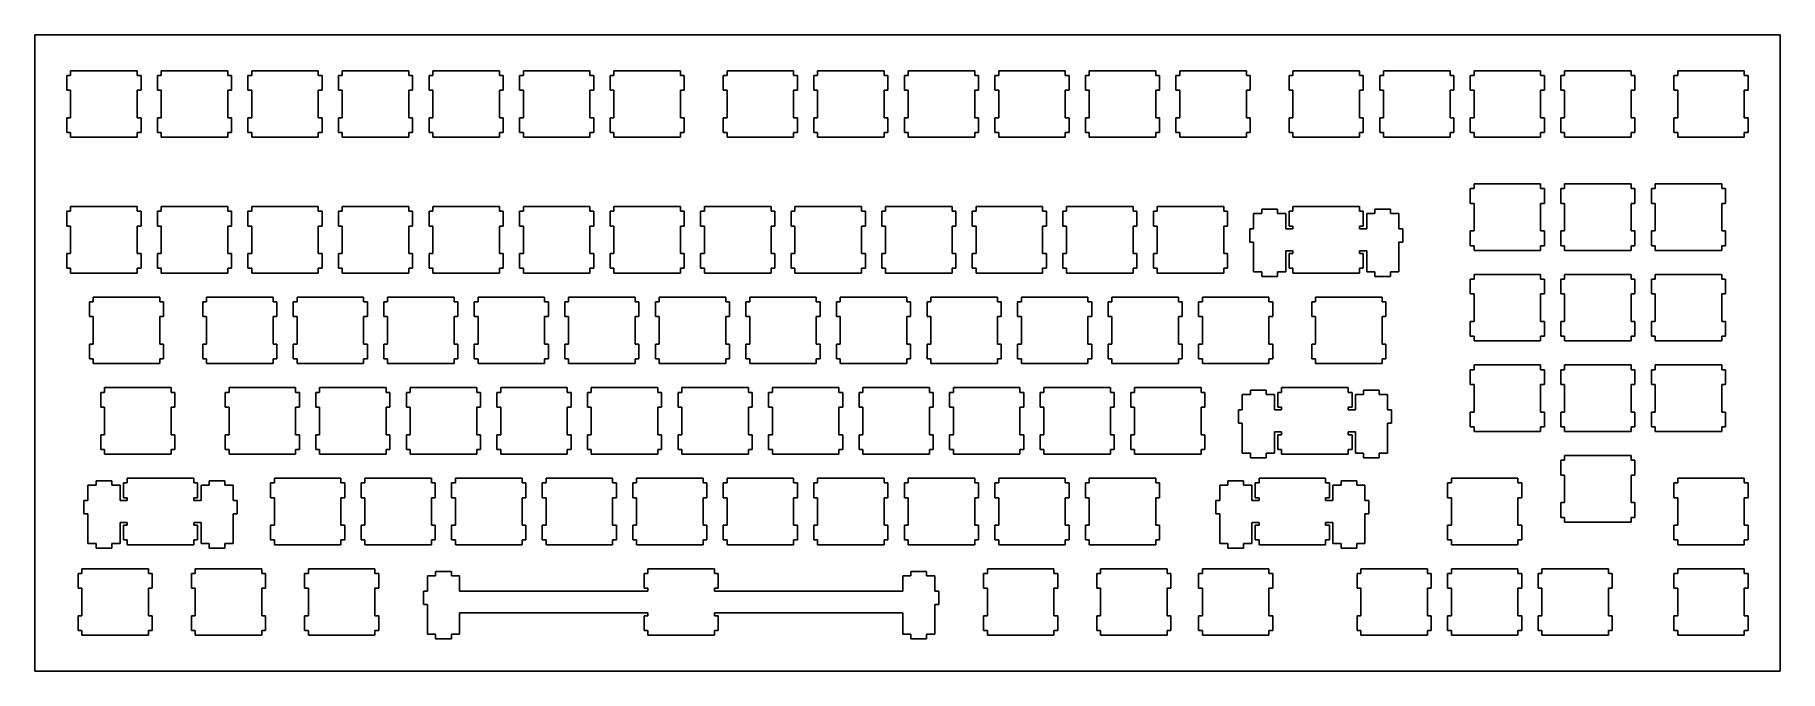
# Model space of a CAD drawing. Extents: x 0 to 367, y 0 to 134.
import ezdxf

# ---------------------------------------------------------------- set-up
doc = ezdxf.new("R2010")
doc.units = 0
doc.header["$MEASUREMENT"] = 0

msp = doc.modelspace()

# ---------------------------------------------------------------- linework, layer by layer
at = {"color": 0}
for p, q in [((0.09508, 133.96), (367.284, 133.96)), ((0.09508, 0.13505), (0.09508, 133.96)), ((367.284, 133.96), (367.284, 0.13505)), ((7.61919, 125.437), (6.81852, 125.437)), ((6.81852, 125.437), (6.81852, 122.337)), ((7.61919, 126.436), (7.61919, 125.437)), ((21.6201, 126.436), (7.61919, 126.436)), ((21.6201, 125.437), (21.6201, 126.436)), ((22.4193, 125.437), (21.6201, 125.437)), ((22.4193, 122.337), (22.4193, 125.437)), ((26.6692, 125.437), (25.8699, 125.437)), ((25.8699, 125.437), (25.8699, 122.337)), ((26.6692, 126.436), (26.6692, 125.437)), ((40.67, 126.436), (26.6692, 126.436)), ((40.67, 125.437), (40.67, 126.436)), ((41.4694, 125.437), (40.67, 125.437)), ((41.4694, 122.337), (41.4694, 125.437)), ((45.7193, 125.437), (44.9199, 125.437)), ((44.9199, 125.437), (44.9199, 122.337)), ((45.7193, 126.436), (45.7193, 125.437)), ((59.72, 126.436), (45.7193, 126.436)), ((59.72, 125.437), (59.72, 126.436)), ((60.5194, 125.437), (59.72, 125.437)), ((60.5194, 122.337), (60.5194, 125.437)), ((64.7693, 125.437), (63.9699, 125.437)), ((63.9699, 125.437), (63.9699, 122.337)), ((64.7693, 126.436), (64.7693, 125.437)), ((78.77, 126.436), (64.7693, 126.436)), ((78.77, 125.437), (78.77, 126.436)), ((79.5694, 125.437), (78.77, 125.437)), ((79.5694, 122.337), (79.5694, 125.437)), ((83.8193, 125.437), (83.0199, 125.437)), ((83.0199, 125.437), (83.0199, 122.337)), ((83.8193, 126.436), (83.8193, 125.437)), ((97.82, 126.436), (83.8193, 126.436)), ((97.82, 125.437), (97.82, 126.436)), ((98.618, 125.437), (97.82, 125.437)), ((98.618, 122.337), (98.618, 125.437)), ((102.869, 125.437), (102.07, 125.437)), ((102.07, 125.437), (102.07, 122.337)), ((102.869, 126.436), (102.869, 125.437)), ((116.869, 126.436), (102.869, 126.436)), ((116.869, 125.437), (116.869, 126.436)), ((117.668, 125.437), (116.869, 125.437)), ((117.668, 122.337), (117.668, 125.437)), ((121.919, 125.437), (121.118, 125.437)), ((121.118, 125.437), (121.118, 122.337)), ((121.919, 126.436), (121.919, 125.437)), ((135.92, 126.436), (121.919, 126.436)), ((135.92, 125.437), (135.92, 126.436)), ((136.719, 125.437), (135.92, 125.437)), ((136.719, 122.337), (136.719, 125.437)), ((145.732, 125.437), (144.931, 125.437)), ((144.931, 125.437), (144.931, 122.337)), ((145.732, 126.436), (145.732, 125.437)), ((159.731, 126.436), (145.732, 126.436)), ((159.731, 125.437), (159.731, 126.436)), ((160.532, 125.437), (159.731, 125.437)), ((160.532, 122.337), (160.532, 125.437)), ((164.782, 125.437), (163.981, 125.437)), ((163.981, 125.437), (163.981, 122.337)), ((164.782, 126.436), (164.782, 125.437)), ((178.781, 126.436), (164.782, 126.436)), ((178.781, 125.437), (178.781, 126.436)), ((179.582, 125.437), (178.781, 125.437)), ((179.582, 122.337), (179.582, 125.437)), ((183.832, 125.437), (183.031, 125.437)), ((183.031, 125.437), (183.031, 122.337)), ((183.832, 126.436), (183.832, 125.437)), ((197.831, 126.436), (183.832, 126.436)), ((197.831, 125.437), (197.831, 126.436)), ((198.632, 125.437), (197.831, 125.437)), ((198.632, 122.337), (198.632, 125.437)), ((202.882, 125.437), (202.081, 125.437)), ((202.081, 125.437), (202.081, 122.337)), ((202.882, 126.436), (202.882, 125.437)), ((216.881, 126.436), (202.882, 126.436)), ((216.881, 125.437), (216.881, 126.436)), ((217.682, 125.437), (216.881, 125.437)), ((217.682, 122.337), (217.682, 125.437)), ((221.932, 125.437), (221.131, 125.437)), ((221.131, 125.437), (221.131, 122.337)), ((221.932, 126.436), (221.932, 125.437)), ((235.931, 126.436), (221.932, 126.436)), ((235.931, 125.437), (235.931, 126.436)), ((236.732, 125.437), (235.931, 125.437)), ((236.732, 122.337), (236.732, 125.437)), ((240.982, 125.437), (240.181, 125.437)), ((240.181, 125.437), (240.181, 122.337)), ((240.982, 126.436), (240.982, 125.437)), ((254.981, 126.436), (240.982, 126.436)), ((254.981, 125.437), (254.981, 126.436)), ((255.782, 125.437), (254.981, 125.437)), ((255.782, 122.337), (255.782, 125.437)), ((264.794, 125.437), (263.995, 125.437)), ((263.995, 125.437), (263.995, 122.337)), ((264.794, 126.436), (264.794, 125.437)), ((278.795, 126.436), (264.794, 126.436)), ((278.795, 125.437), (278.795, 126.436)), ((279.594, 125.437), (278.795, 125.437)), ((279.594, 122.337), (279.594, 125.437)), ((283.844, 125.437), (283.045, 125.437)), ((283.045, 125.437), (283.045, 122.337)), ((283.844, 126.436), (283.844, 125.437)), ((297.845, 126.436), (283.844, 126.436)), ((297.845, 125.437), (297.845, 126.436)), ((298.644, 125.437), (297.845, 125.437)), ((298.644, 122.337), (298.644, 125.437)), ((302.894, 125.437), (302.095, 125.437)), ((302.095, 125.437), (302.095, 122.337)), ((302.894, 126.436), (302.894, 125.437)), ((316.895, 126.436), (302.894, 126.436)), ((316.895, 125.437), (316.895, 126.436)), ((317.694, 125.437), (316.895, 125.437)), ((317.694, 122.337), (317.694, 125.437)), ((321.944, 125.437), (321.145, 125.437)), ((321.145, 125.437), (321.145, 122.337)), ((321.944, 126.436), (321.944, 125.437)), ((335.945, 126.436), (321.944, 126.436)), ((335.945, 125.437), (335.945, 126.436)), ((336.744, 125.437), (335.945, 125.437)), ((336.744, 122.337), (336.744, 125.437)), ((345.757, 125.437), (344.956, 125.437)), ((344.956, 125.437), (344.956, 122.337)), ((345.757, 126.436), (345.757, 125.437)), ((359.756, 126.436), (345.757, 126.436)), ((359.756, 125.437), (359.756, 126.436)), ((360.557, 125.437), (359.756, 125.437)), ((360.557, 122.337), (360.557, 125.437)), ((6.81852, 122.337), (7.61919, 122.337)), ((7.61919, 122.337), (7.61919, 116.537)), ((21.6201, 116.537), (21.6201, 122.337)), ((21.6201, 122.337), (22.4193, 122.337)), ((25.8699, 122.337), (26.6692, 122.337)), ((26.6692, 122.337), (26.6692, 116.537)), ((40.67, 116.537), (40.67, 122.337)), ((40.67, 122.337), (41.4694, 122.337)), ((44.9199, 122.337), (45.7193, 122.337)), ((45.7193, 122.337), (45.7193, 116.537)), ((59.72, 116.537), (59.72, 122.337)), ((59.72, 122.337), (60.5194, 122.337)), ((63.9699, 122.337), (64.7693, 122.337)), ((64.7693, 122.337), (64.7693, 116.537)), ((78.77, 116.537), (78.77, 122.337)), ((78.77, 122.337), (79.5694, 122.337)), ((83.0199, 122.337), (83.8193, 122.337)), ((83.8193, 122.337), (83.8193, 116.537)), ((97.82, 116.537), (97.82, 122.337)), ((97.82, 122.337), (98.618, 122.337)), ((102.07, 122.337), (102.869, 122.337)), ((102.869, 122.337), (102.869, 116.537)), ((116.869, 116.537), (116.869, 122.337)), ((116.869, 122.337), (117.668, 122.337)), ((121.118, 122.337), (121.919, 122.337)), ((121.919, 122.337), (121.919, 116.537)), ((135.92, 116.537), (135.92, 122.337)), ((135.92, 122.337), (136.719, 122.337)), ((144.931, 122.337), (145.732, 122.337)), ((145.732, 122.337), (145.732, 116.537)), ((159.731, 116.537), (159.731, 122.337)), ((159.731, 122.337), (160.532, 122.337)), ((163.981, 122.337), (164.782, 122.337)), ((164.782, 122.337), (164.782, 116.537)), ((178.781, 116.537), (178.781, 122.337)), ((178.781, 122.337), (179.582, 122.337)), ((183.031, 122.337), (183.832, 122.337)), ((183.832, 122.337), (183.832, 116.537)), ((197.831, 116.537), (197.831, 122.337)), ((197.831, 122.337), (198.632, 122.337)), ((202.081, 122.337), (202.882, 122.337)), ((202.882, 122.337), (202.882, 116.537)), ((216.881, 116.537), (216.881, 122.337)), ((216.881, 122.337), (217.682, 122.337)), ((221.131, 122.337), (221.932, 122.337)), ((221.932, 122.337), (221.932, 116.537)), ((235.931, 116.537), (235.931, 122.337)), ((235.931, 122.337), (236.732, 122.337)), ((240.181, 122.337), (240.982, 122.337)), ((240.982, 122.337), (240.982, 116.537)), ((254.981, 116.537), (254.981, 122.337)), ((254.981, 122.337), (255.782, 122.337)), ((263.995, 122.337), (264.794, 122.337)), ((264.794, 122.337), (264.794, 116.537)), ((278.795, 116.537), (278.795, 122.337)), ((278.795, 122.337), (279.594, 122.337)), ((283.045, 122.337), (283.844, 122.337)), ((283.844, 122.337), (283.844, 116.537)), ((297.845, 116.537), (297.845, 122.337)), ((297.845, 122.337), (298.644, 122.337)), ((302.095, 122.337), (302.894, 122.337)), ((302.894, 122.337), (302.894, 116.537)), ((316.895, 116.537), (316.895, 122.337)), ((316.895, 122.337), (317.694, 122.337)), ((321.145, 122.337), (321.944, 122.337)), ((321.944, 122.337), (321.944, 116.537)), ((335.945, 116.537), (335.945, 122.337)), ((335.945, 122.337), (336.744, 122.337)), ((344.956, 122.337), (345.757, 122.337)), ((345.757, 122.337), (345.757, 116.537)), ((359.756, 116.537), (359.756, 122.337)), ((359.756, 122.337), (360.557, 122.337)), ((7.61919, 116.537), (6.81852, 116.537)), ((6.81852, 116.537), (6.81852, 113.436)), ((22.4193, 116.537), (21.6201, 116.537)), ((22.4193, 113.436), (22.4193, 116.537)), ((26.6692, 116.537), (25.8699, 116.537)), ((25.8699, 116.537), (25.8699, 113.436)), ((41.4694, 116.537), (40.67, 116.537)), ((41.4694, 113.436), (41.4694, 116.537)), ((45.7193, 116.537), (44.9199, 116.537)), ((44.9199, 116.537), (44.9199, 113.436)), ((60.5194, 116.537), (59.72, 116.537)), ((60.5194, 113.436), (60.5194, 116.537)), ((64.7693, 116.537), (63.9699, 116.537)), ((63.9699, 116.537), (63.9699, 113.436)), ((79.5694, 116.537), (78.77, 116.537)), ((79.5694, 113.436), (79.5694, 116.537)), ((83.8193, 116.537), (83.0199, 116.537)), ((83.0199, 116.537), (83.0199, 113.436)), ((98.618, 116.537), (97.82, 116.537)), ((98.618, 113.436), (98.618, 116.537)), ((102.869, 116.537), (102.07, 116.537)), ((102.07, 116.537), (102.07, 113.436)), ((117.668, 116.537), (116.869, 116.537)), ((117.668, 113.436), (117.668, 116.537)), ((121.919, 116.537), (121.118, 116.537)), ((121.118, 116.537), (121.118, 113.436)), ((136.719, 116.537), (135.92, 116.537)), ((136.719, 113.436), (136.719, 116.537)), ((145.732, 116.537), (144.931, 116.537)), ((144.931, 116.537), (144.931, 113.436)), ((160.532, 116.537), (159.731, 116.537)), ((160.532, 113.436), (160.532, 116.537)), ((164.782, 116.537), (163.981, 116.537)), ((163.981, 116.537), (163.981, 113.436)), ((179.582, 116.537), (178.781, 116.537)), ((179.582, 113.436), (179.582, 116.537)), ((183.832, 116.537), (183.031, 116.537)), ((183.031, 116.537), (183.031, 113.436)), ((198.632, 116.537), (197.831, 116.537)), ((198.632, 113.436), (198.632, 116.537)), ((202.882, 116.537), (202.081, 116.537)), ((202.081, 116.537), (202.081, 113.436)), ((217.682, 116.537), (216.881, 116.537)), ((217.682, 113.436), (217.682, 116.537)), ((221.932, 116.537), (221.131, 116.537)), ((221.131, 116.537), (221.131, 113.436)), ((236.732, 116.537), (235.931, 116.537)), ((236.732, 113.436), (236.732, 116.537)), ((240.982, 116.537), (240.181, 116.537)), ((240.181, 116.537), (240.181, 113.436)), ((255.782, 116.537), (254.981, 116.537)), ((255.782, 113.436), (255.782, 116.537)), ((264.794, 116.537), (263.995, 116.537)), ((263.995, 116.537), (263.995, 113.436)), ((279.594, 116.537), (278.795, 116.537)), ((279.594, 113.436), (279.594, 116.537)), ((283.844, 116.537), (283.045, 116.537)), ((283.045, 116.537), (283.045, 113.436)), ((298.644, 116.537), (297.845, 116.537)), ((298.644, 113.436), (298.644, 116.537)), ((302.894, 116.537), (302.095, 116.537)), ((302.095, 116.537), (302.095, 113.436)), ((317.694, 116.537), (316.895, 116.537)), ((317.694, 113.436), (317.694, 116.537)), ((321.944, 116.537), (321.145, 116.537)), ((321.145, 116.537), (321.145, 113.436)), ((336.744, 116.537), (335.945, 116.537)), ((336.744, 113.436), (336.744, 116.537)), ((345.757, 116.537), (344.956, 116.537)), ((344.956, 116.537), (344.956, 113.436)), ((360.557, 116.537), (359.756, 116.537)), ((360.557, 113.436), (360.557, 116.537)), ((6.81852, 113.436), (7.61919, 113.436)), ((7.61919, 113.436), (7.61919, 112.436)), ((7.61919, 112.436), (21.6201, 112.436)), ((21.6201, 112.436), (21.6201, 113.436)), ((21.6201, 113.436), (22.4193, 113.436)), ((25.8699, 113.436), (26.6692, 113.436)), ((26.6692, 113.436), (26.6692, 112.436)), ((26.6692, 112.436), (40.67, 112.436)), ((40.67, 112.436), (40.67, 113.436)), ((40.67, 113.436), (41.4694, 113.436)), ((44.9199, 113.436), (45.7193, 113.436)), ((45.7193, 113.436), (45.7193, 112.436)), ((45.7193, 112.436), (59.72, 112.436)), ((59.72, 112.436), (59.72, 113.436)), ((59.72, 113.436), (60.5194, 113.436)), ((63.9699, 113.436), (64.7693, 113.436)), ((64.7693, 113.436), (64.7693, 112.436)), ((64.7693, 112.436), (78.77, 112.436)), ((78.77, 112.436), (78.77, 113.436)), ((78.77, 113.436), (79.5694, 113.436)), ((83.0199, 113.436), (83.8193, 113.436)), ((83.8193, 113.436), (83.8193, 112.436)), ((83.8193, 112.436), (97.82, 112.436)), ((97.82, 112.436), (97.82, 113.436)), ((97.82, 113.436), (98.618, 113.436)), ((102.07, 113.436), (102.869, 113.436)), ((102.869, 113.436), (102.869, 112.436)), ((102.869, 112.436), (116.869, 112.436)), ((116.869, 112.436), (116.869, 113.436)), ((116.869, 113.436), (117.668, 113.436)), ((121.118, 113.436), (121.919, 113.436)), ((121.919, 113.436), (121.919, 112.436)), ((121.919, 112.436), (135.92, 112.436)), ((135.92, 112.436), (135.92, 113.436)), ((135.92, 113.436), (136.719, 113.436)), ((144.931, 113.436), (145.732, 113.436)), ((145.732, 113.436), (145.732, 112.436)), ((145.732, 112.436), (159.731, 112.436)), ((159.731, 112.436), (159.731, 113.436)), ((159.731, 113.436), (160.532, 113.436)), ((163.981, 113.436), (164.782, 113.436)), ((164.782, 113.436), (164.782, 112.436)), ((164.782, 112.436), (178.781, 112.436)), ((178.781, 112.436), (178.781, 113.436)), ((178.781, 113.436), (179.582, 113.436)), ((183.031, 113.436), (183.832, 113.436)), ((183.832, 113.436), (183.832, 112.436)), ((183.832, 112.436), (197.831, 112.436)), ((197.831, 112.436), (197.831, 113.436)), ((197.831, 113.436), (198.632, 113.436)), ((202.081, 113.436), (202.882, 113.436)), ((202.882, 113.436), (202.882, 112.436)), ((202.882, 112.436), (216.881, 112.436)), ((216.881, 112.436), (216.881, 113.436)), ((216.881, 113.436), (217.682, 113.436)), ((221.131, 113.436), (221.932, 113.436)), ((221.932, 113.436), (221.932, 112.436)), ((221.932, 112.436), (235.931, 112.436)), ((235.931, 112.436), (235.931, 113.436)), ((235.931, 113.436), (236.732, 113.436)), ((240.181, 113.436), (240.982, 113.436)), ((240.982, 113.436), (240.982, 112.436)), ((240.982, 112.436), (254.981, 112.436)), ((254.981, 112.436), (254.981, 113.436)), ((254.981, 113.436), (255.782, 113.436)), ((263.995, 113.436), (264.794, 113.436)), ((264.794, 113.436), (264.794, 112.436)), ((264.794, 112.436), (278.795, 112.436)), ((278.795, 112.436), (278.795, 113.436)), ((278.795, 113.436), (279.594, 113.436)), ((283.045, 113.436), (283.844, 113.436)), ((283.844, 113.436), (283.844, 112.436)), ((283.844, 112.436), (297.845, 112.436)), ((297.845, 112.436), (297.845, 113.436)), ((297.845, 113.436), (298.644, 113.436)), ((302.095, 113.436), (302.894, 113.436)), ((302.894, 113.436), (302.894, 112.436)), ((302.894, 112.436), (316.895, 112.436)), ((316.895, 112.436), (316.895, 113.436)), ((316.895, 113.436), (317.694, 113.436)), ((321.145, 113.436), (321.944, 113.436)), ((321.944, 113.436), (321.944, 112.436)), ((321.944, 112.436), (335.945, 112.436)), ((335.945, 112.436), (335.945, 113.436)), ((335.945, 113.436), (336.744, 113.436)), ((344.956, 113.436), (345.757, 113.436)), ((345.757, 113.436), (345.757, 112.436)), ((345.757, 112.436), (359.756, 112.436)), ((359.756, 112.436), (359.756, 113.436)), ((359.756, 113.436), (360.557, 113.436)), ((302.894, 101.623), (302.095, 101.623)), ((302.095, 101.623), (302.095, 98.5241)), ((302.894, 102.624), (302.894, 101.623)), ((316.895, 102.624), (302.894, 102.624)), ((316.895, 101.623), (316.895, 102.624)), ((317.694, 101.623), (316.895, 101.623)), ((317.694, 98.5241), (317.694, 101.623)), ((321.944, 101.623), (321.145, 101.623)), ((321.145, 101.623), (321.145, 98.5241)), ((321.944, 102.624), (321.944, 101.623)), ((335.945, 102.624), (321.944, 102.624)), ((335.945, 101.623), (335.945, 102.624)), ((336.744, 101.623), (335.945, 101.623)), ((336.744, 98.5241), (336.744, 101.623)), ((340.994, 101.623), (340.195, 101.623)), ((340.195, 101.623), (340.195, 98.5241)), ((340.994, 102.624), (340.994, 101.623)), ((354.997, 102.624), (340.994, 102.624)), ((354.997, 101.623), (354.997, 102.624)), ((355.794, 101.623), (354.997, 101.623)), ((355.794, 98.5241), (355.794, 101.623)), ((7.61919, 96.8622), (6.81852, 96.8622)), ((6.81852, 96.8622), (6.81852, 93.7616)), ((7.61919, 97.8613), (7.61919, 96.8622)), ((21.6201, 97.8613), (7.61919, 97.8613)), ((21.6201, 96.8622), (21.6201, 97.8613)), ((22.4193, 96.8622), (21.6201, 96.8622)), ((22.4193, 93.7616), (22.4193, 96.8622)), ((26.6692, 96.8622), (25.8699, 96.8622)), ((25.8699, 96.8622), (25.8699, 93.7616)), ((26.6692, 97.8613), (26.6692, 96.8622)), ((40.67, 97.8613), (26.6692, 97.8613)), ((40.67, 96.8622), (40.67, 97.8613)), ((41.4694, 96.8622), (40.67, 96.8622)), ((41.4694, 93.7616), (41.4694, 96.8622)), ((45.7193, 96.8622), (44.9199, 96.8622)), ((44.9199, 96.8622), (44.9199, 93.7616)), ((45.7193, 97.8613), (45.7193, 96.8622)), ((59.72, 97.8613), (45.7193, 97.8613)), ((59.72, 96.8622), (59.72, 97.8613)), ((60.5194, 96.8622), (59.72, 96.8622)), ((60.5194, 93.7616), (60.5194, 96.8622)), ((64.7693, 96.8622), (63.9699, 96.8622)), ((63.9699, 96.8622), (63.9699, 93.7616)), ((64.7693, 97.8613), (64.7693, 96.8622)), ((78.77, 97.8613), (64.7693, 97.8613)), ((78.77, 96.8622), (78.77, 97.8613)), ((79.5694, 96.8622), (78.77, 96.8622)), ((79.5694, 93.7616), (79.5694, 96.8622)), ((83.8193, 96.8622), (83.0199, 96.8622)), ((83.0199, 96.8622), (83.0199, 93.7616)), ((83.8193, 97.8613), (83.8193, 96.8622)), ((97.82, 97.8613), (83.8193, 97.8613)), ((97.82, 96.8622), (97.82, 97.8613)), ((98.618, 96.8622), (97.82, 96.8622)), ((98.618, 93.7616), (98.618, 96.8622)), ((102.869, 96.8622), (102.07, 96.8622)), ((102.07, 96.8622), (102.07, 93.7616)), ((102.869, 97.8613), (102.869, 96.8622)), ((116.869, 97.8613), (102.869, 97.8613)), ((116.869, 96.8622), (116.869, 97.8613)), ((117.668, 96.8622), (116.869, 96.8622)), ((117.668, 93.7616), (117.668, 96.8622)), ((121.919, 96.8622), (121.118, 96.8622)), ((121.118, 96.8622), (121.118, 93.7616)), ((121.919, 97.8613), (121.919, 96.8622)), ((135.92, 97.8613), (121.919, 97.8613)), ((135.92, 96.8622), (135.92, 97.8613)), ((136.719, 96.8622), (135.92, 96.8622)), ((136.719, 93.7616), (136.719, 96.8622)), ((140.969, 96.8622), (140.17, 96.8622)), ((140.17, 96.8622), (140.17, 93.7616)), ((140.969, 97.8613), (140.969, 96.8622)), ((154.97, 97.8613), (140.969, 97.8613)), ((154.97, 96.8622), (154.97, 97.8613)), ((155.769, 96.8622), (154.97, 96.8622)), ((155.769, 93.7616), (155.769, 96.8622)), ((160.019, 96.8622), (159.22, 96.8622)), ((159.22, 96.8622), (159.22, 93.7616)), ((160.019, 97.8613), (160.019, 96.8622)), ((174.02, 97.8613), (160.019, 97.8613)), ((174.02, 96.8622), (174.02, 97.8613)), ((174.819, 96.8622), (174.02, 96.8622)), ((174.819, 93.7616), (174.819, 96.8622)), ((179.069, 96.8622), (178.27, 96.8622)), ((178.27, 96.8622), (178.27, 93.7616)), ((179.069, 97.8613), (179.069, 96.8622)), ((193.07, 97.8613), (179.069, 97.8613)), ((193.07, 96.8622), (193.07, 97.8613)), ((193.869, 96.8622), (193.07, 96.8622)), ((193.869, 93.7616), (193.869, 96.8622)), ((198.119, 96.8622), (197.32, 96.8622)), ((197.32, 96.8622), (197.32, 93.7616)), ((198.119, 97.8613), (198.119, 96.8622)), ((212.12, 97.8613), (198.119, 97.8613)), ((212.12, 96.8622), (212.12, 97.8613)), ((212.919, 96.8622), (212.12, 96.8622)), ((212.919, 93.7616), (212.919, 96.8622)), ((217.169, 96.8622), (216.37, 96.8622)), ((216.37, 96.8622), (216.37, 93.7616)), ((217.169, 97.8613), (217.169, 96.8622)), ((231.17, 97.8613), (217.169, 97.8613)), ((231.17, 96.8622), (231.17, 97.8613)), ((231.969, 96.8622), (231.17, 96.8622)), ((231.969, 93.7616), (231.969, 96.8622)), ((236.219, 96.8622), (235.42, 96.8622)), ((235.42, 96.8622), (235.42, 93.7616)), ((236.219, 97.8613), (236.219, 96.8622)), ((250.22, 97.8613), (236.219, 97.8613)), ((250.22, 96.8622), (250.22, 97.8613)), ((251.019, 96.8622), (250.22, 96.8622)), ((251.019, 93.7616), (251.019, 96.8622)), ((258.244, 96.3923), (256.519, 96.3923)), ((256.519, 96.3923), (256.519, 93.1609)), ((261.545, 97.3116), (258.244, 97.3116)), ((258.244, 97.3116), (258.244, 96.3923)), ((261.545, 96.3923), (261.545, 97.3116)), ((263.27, 96.3923), (261.545, 96.3923)), ((263.27, 93.1609), (263.27, 96.3923)), ((264.794, 96.8622), (263.995, 96.8622)), ((263.995, 96.8622), (263.995, 93.7616)), ((264.794, 97.8613), (264.794, 96.8622)), ((278.795, 97.8613), (264.794, 97.8613)), ((278.795, 96.8622), (278.795, 97.8613)), ((279.594, 96.8622), (278.795, 96.8622)), ((279.594, 93.7616), (279.594, 96.8622)), ((282.044, 96.3923), (280.319, 96.3923)), ((280.319, 96.3923), (280.319, 93.1609)), ((285.345, 97.3116), (282.044, 97.3116)), ((282.044, 97.3116), (282.044, 96.3923)), ((285.345, 96.3923), (285.345, 97.3116)), ((287.07, 96.3923), (285.345, 96.3923)), ((287.07, 93.1609), (287.07, 96.3923)), ((302.095, 98.5241), (302.894, 98.5241)), ((302.894, 98.5241), (302.894, 92.7241)), ((316.895, 92.7241), (316.895, 98.5241)), ((316.895, 98.5241), (317.694, 98.5241)), ((321.145, 98.5241), (321.944, 98.5241)), ((321.944, 98.5241), (321.944, 92.7241)), ((335.945, 92.7241), (335.945, 98.5241)), ((335.945, 98.5241), (336.744, 98.5241)), ((340.195, 98.5241), (340.994, 98.5241)), ((340.994, 98.5241), (340.994, 92.7241)), ((354.997, 92.7241), (354.997, 98.5241)), ((354.997, 98.5241), (355.794, 98.5241)), ((6.81852, 93.7616), (7.61919, 93.7616)), ((7.61919, 93.7616), (7.61919, 87.9616)), ((21.6201, 87.9616), (21.6201, 93.7616)), ((21.6201, 93.7616), (22.4193, 93.7616)), ((25.8699, 93.7616), (26.6692, 93.7616)), ((26.6692, 93.7616), (26.6692, 87.9616)), ((40.67, 87.9616), (40.67, 93.7616)), ((40.67, 93.7616), (41.4694, 93.7616)), ((44.9199, 93.7616), (45.7193, 93.7616)), ((45.7193, 93.7616), (45.7193, 87.9616)), ((59.72, 87.9616), (59.72, 93.7616)), ((59.72, 93.7616), (60.5194, 93.7616)), ((63.9699, 93.7616), (64.7693, 93.7616)), ((64.7693, 93.7616), (64.7693, 87.9616)), ((78.77, 87.9616), (78.77, 93.7616)), ((78.77, 93.7616), (79.5694, 93.7616)), ((83.0199, 93.7616), (83.8193, 93.7616)), ((83.8193, 93.7616), (83.8193, 87.9616)), ((97.82, 87.9616), (97.82, 93.7616)), ((97.82, 93.7616), (98.618, 93.7616)), ((102.07, 93.7616), (102.869, 93.7616)), ((102.869, 93.7616), (102.869, 87.9616)), ((116.869, 87.9616), (116.869, 93.7616)), ((116.869, 93.7616), (117.668, 93.7616)), ((121.118, 93.7616), (121.919, 93.7616)), ((121.919, 93.7616), (121.919, 87.9616)), ((135.92, 87.9616), (135.92, 93.7616)), ((135.92, 93.7616), (136.719, 93.7616)), ((140.17, 93.7616), (140.969, 93.7616)), ((140.969, 93.7616), (140.969, 87.9616)), ((154.97, 87.9616), (154.97, 93.7616)), ((154.97, 93.7616), (155.769, 93.7616)), ((159.22, 93.7616), (160.019, 93.7616)), ((160.019, 93.7616), (160.019, 87.9616)), ((174.02, 87.9616), (174.02, 93.7616)), ((174.02, 93.7616), (174.819, 93.7616)), ((178.27, 93.7616), (179.069, 93.7616)), ((179.069, 93.7616), (179.069, 87.9616)), ((193.07, 87.9616), (193.07, 93.7616)), ((193.07, 93.7616), (193.869, 93.7616)), ((197.32, 93.7616), (198.119, 93.7616)), ((198.119, 93.7616), (198.119, 87.9616)), ((212.12, 87.9616), (212.12, 93.7616)), ((212.12, 93.7616), (212.919, 93.7616)), ((216.37, 93.7616), (217.169, 93.7616)), ((217.169, 93.7616), (217.169, 87.9616)), ((231.17, 87.9616), (231.17, 93.7616)), ((231.17, 93.7616), (231.969, 93.7616)), ((235.42, 93.7616), (236.219, 93.7616)), ((236.219, 93.7616), (236.219, 87.9616)), ((250.22, 87.9616), (250.22, 93.7616)), ((250.22, 93.7616), (251.019, 93.7616)), ((256.519, 93.1609), (255.695, 93.1609)), ((255.695, 93.1609), (255.695, 90.3623)), ((264.794, 93.1609), (263.27, 93.1609)), ((263.995, 93.7616), (264.794, 93.7616)), ((264.794, 93.7616), (264.794, 93.1609)), ((278.795, 93.1609), (278.795, 93.7616)), ((278.795, 93.7616), (279.594, 93.7616)), ((280.319, 93.1609), (278.795, 93.1609)), ((287.894, 93.1609), (287.07, 93.1609)), ((287.894, 90.3623), (287.894, 93.1609)), ((302.894, 92.7241), (302.095, 92.7241)), ((302.095, 92.7241), (302.095, 89.6235)), ((317.694, 92.7241), (316.895, 92.7241)), ((317.694, 89.6235), (317.694, 92.7241)), ((321.944, 92.7241), (321.145, 92.7241)), ((321.145, 92.7241), (321.145, 89.6235)), ((336.744, 92.7241), (335.945, 92.7241)), ((336.744, 89.6235), (336.744, 92.7241)), ((340.994, 92.7241), (340.195, 92.7241)), ((340.195, 92.7241), (340.195, 89.6235)), ((355.794, 92.7241), (354.997, 92.7241)), ((355.794, 89.6235), (355.794, 92.7241)), ((255.695, 90.3623), (256.519, 90.3623)), ((256.519, 90.3623), (256.519, 84.092)), ((263.27, 84.092), (263.27, 88.5624)), ((263.27, 88.5624), (264.794, 88.5624)), ((264.794, 88.5624), (264.794, 87.9616)), ((278.795, 87.9616), (278.795, 88.5624)), ((278.795, 88.5624), (280.319, 88.5624)), ((280.319, 88.5624), (280.319, 84.092)), ((287.07, 84.092), (287.07, 90.3623)), ((287.07, 90.3623), (287.894, 90.3623)), ((302.095, 89.6235), (302.894, 89.6235)), ((302.894, 89.6235), (302.894, 88.6245)), ((302.894, 88.6245), (316.895, 88.6245)), ((316.895, 88.6245), (316.895, 89.6235)), ((316.895, 89.6235), (317.694, 89.6235)), ((321.145, 89.6235), (321.944, 89.6235)), ((321.944, 89.6235), (321.944, 88.6245)), ((321.944, 88.6245), (335.945, 88.6245)), ((335.945, 88.6245), (335.945, 89.6235)), ((335.945, 89.6235), (336.744, 89.6235)), ((340.195, 89.6235), (340.994, 89.6235)), ((340.994, 89.6235), (340.994, 88.6245)), ((340.994, 88.6245), (354.997, 88.6245)), ((354.997, 88.6245), (354.997, 89.6235)), ((354.997, 89.6235), (355.794, 89.6235)), ((7.61919, 87.9616), (6.81852, 87.9616)), ((6.81852, 87.9616), (6.81852, 84.8625)), ((6.81852, 84.8625), (7.61919, 84.8625)), ((7.61919, 84.8625), (7.61919, 83.862)), ((22.4193, 87.9616), (21.6201, 87.9616)), ((21.6201, 83.862), (21.6201, 84.8625)), ((21.6201, 84.8625), (22.4193, 84.8625)), ((22.4193, 84.8625), (22.4193, 87.9616)), ((26.6692, 87.9616), (25.8699, 87.9616)), ((25.8699, 87.9616), (25.8699, 84.8625)), ((25.8699, 84.8625), (26.6692, 84.8625)), ((26.6692, 84.8625), (26.6692, 83.862)), ((41.4694, 87.9616), (40.67, 87.9616)), ((40.67, 83.862), (40.67, 84.8625)), ((40.67, 84.8625), (41.4694, 84.8625)), ((41.4694, 84.8625), (41.4694, 87.9616)), ((45.7193, 87.9616), (44.9199, 87.9616)), ((44.9199, 87.9616), (44.9199, 84.8625)), ((44.9199, 84.8625), (45.7193, 84.8625)), ((45.7193, 84.8625), (45.7193, 83.862)), ((60.5194, 87.9616), (59.72, 87.9616)), ((59.72, 83.862), (59.72, 84.8625)), ((59.72, 84.8625), (60.5194, 84.8625)), ((60.5194, 84.8625), (60.5194, 87.9616)), ((64.7693, 87.9616), (63.9699, 87.9616)), ((63.9699, 87.9616), (63.9699, 84.8625)), ((63.9699, 84.8625), (64.7693, 84.8625)), ((64.7693, 84.8625), (64.7693, 83.862)), ((79.5694, 87.9616), (78.77, 87.9616)), ((78.77, 83.862), (78.77, 84.8625)), ((78.77, 84.8625), (79.5694, 84.8625)), ((79.5694, 84.8625), (79.5694, 87.9616)), ((83.8193, 87.9616), (83.0199, 87.9616)), ((83.0199, 87.9616), (83.0199, 84.8625)), ((83.0199, 84.8625), (83.8193, 84.8625)), ((83.8193, 84.8625), (83.8193, 83.862)), ((98.618, 87.9616), (97.82, 87.9616)), ((97.82, 83.862), (97.82, 84.8625)), ((97.82, 84.8625), (98.618, 84.8625)), ((98.618, 84.8625), (98.618, 87.9616)), ((102.869, 87.9616), (102.07, 87.9616)), ((102.07, 87.9616), (102.07, 84.8625)), ((102.07, 84.8625), (102.869, 84.8625)), ((102.869, 84.8625), (102.869, 83.862)), ((117.668, 87.9616), (116.869, 87.9616)), ((116.869, 83.862), (116.869, 84.8625)), ((116.869, 84.8625), (117.668, 84.8625)), ((117.668, 84.8625), (117.668, 87.9616)), ((121.919, 87.9616), (121.118, 87.9616)), ((121.118, 87.9616), (121.118, 84.8625)), ((121.118, 84.8625), (121.919, 84.8625)), ((121.919, 84.8625), (121.919, 83.862)), ((136.719, 87.9616), (135.92, 87.9616)), ((135.92, 83.862), (135.92, 84.8625)), ((135.92, 84.8625), (136.719, 84.8625)), ((136.719, 84.8625), (136.719, 87.9616)), ((140.969, 87.9616), (140.17, 87.9616)), ((140.17, 87.9616), (140.17, 84.8625)), ((140.17, 84.8625), (140.969, 84.8625)), ((140.969, 84.8625), (140.969, 83.862)), ((155.769, 87.9616), (154.97, 87.9616)), ((154.97, 83.862), (154.97, 84.8625)), ((154.97, 84.8625), (155.769, 84.8625)), ((155.769, 84.8625), (155.769, 87.9616)), ((160.019, 87.9616), (159.22, 87.9616)), ((159.22, 87.9616), (159.22, 84.8625)), ((159.22, 84.8625), (160.019, 84.8625)), ((160.019, 84.8625), (160.019, 83.862)), ((174.819, 87.9616), (174.02, 87.9616)), ((174.02, 83.862), (174.02, 84.8625)), ((174.02, 84.8625), (174.819, 84.8625)), ((174.819, 84.8625), (174.819, 87.9616)), ((179.069, 87.9616), (178.27, 87.9616)), ((178.27, 87.9616), (178.27, 84.8625)), ((178.27, 84.8625), (179.069, 84.8625)), ((179.069, 84.8625), (179.069, 83.862)), ((193.869, 87.9616), (193.07, 87.9616)), ((193.07, 83.862), (193.07, 84.8625)), ((193.07, 84.8625), (193.869, 84.8625)), ((193.869, 84.8625), (193.869, 87.9616)), ((198.119, 87.9616), (197.32, 87.9616)), ((197.32, 87.9616), (197.32, 84.8625)), ((197.32, 84.8625), (198.119, 84.8625)), ((198.119, 84.8625), (198.119, 83.862)), ((212.919, 87.9616), (212.12, 87.9616)), ((212.12, 83.862), (212.12, 84.8625)), ((212.12, 84.8625), (212.919, 84.8625)), ((212.919, 84.8625), (212.919, 87.9616)), ((217.169, 87.9616), (216.37, 87.9616)), ((216.37, 87.9616), (216.37, 84.8625)), ((216.37, 84.8625), (217.169, 84.8625)), ((217.169, 84.8625), (217.169, 83.862)), ((231.969, 87.9616), (231.17, 87.9616)), ((231.17, 83.862), (231.17, 84.8625)), ((231.17, 84.8625), (231.969, 84.8625)), ((231.969, 84.8625), (231.969, 87.9616)), ((236.219, 87.9616), (235.42, 87.9616)), ((235.42, 87.9616), (235.42, 84.8625)), ((235.42, 84.8625), (236.219, 84.8625)), ((236.219, 84.8625), (236.219, 83.862)), ((251.019, 87.9616), (250.22, 87.9616)), ((250.22, 83.862), (250.22, 84.8625)), ((250.22, 84.8625), (251.019, 84.8625)), ((251.019, 84.8625), (251.019, 87.9616)), ((264.794, 87.9616), (263.995, 87.9616)), ((263.995, 87.9616), (263.995, 84.8625)), ((263.995, 84.8625), (264.794, 84.8625)), ((264.794, 84.8625), (264.794, 83.862)), ((279.594, 87.9616), (278.795, 87.9616)), ((278.795, 83.862), (278.795, 84.8625)), ((278.795, 84.8625), (279.594, 84.8625)), ((279.594, 84.8625), (279.594, 87.9616)), ((7.61919, 83.862), (21.6201, 83.862)), ((26.6692, 83.862), (40.67, 83.862)), ((45.7193, 83.862), (59.72, 83.862)), ((64.7693, 83.862), (78.77, 83.862)), ((83.8193, 83.862), (97.82, 83.862)), ((102.869, 83.862), (116.869, 83.862)), ((121.919, 83.862), (135.92, 83.862)), ((140.969, 83.862), (154.97, 83.862)), ((160.019, 83.862), (174.02, 83.862)), ((179.069, 83.862), (193.07, 83.862)), ((198.119, 83.862), (212.12, 83.862)), ((217.169, 83.862), (231.17, 83.862)), ((236.219, 83.862), (250.22, 83.862)), ((256.519, 84.092), (258.244, 84.092)), ((258.244, 84.092), (258.244, 83.1123)), ((258.244, 83.1123), (261.545, 83.1123)), ((261.545, 83.1123), (261.545, 84.092)), ((261.545, 84.092), (263.27, 84.092)), ((264.794, 83.862), (278.795, 83.862)), ((280.319, 84.092), (282.044, 84.092)), ((282.044, 84.092), (282.044, 83.1123)), ((282.044, 83.1123), (285.345, 83.1123)), ((285.345, 83.1123), (285.345, 84.092)), ((285.345, 84.092), (287.07, 84.092)), ((302.894, 82.5733), (302.095, 82.5733)), ((302.095, 82.5733), (302.095, 79.4741)), ((302.894, 83.5738), (302.894, 82.5733)), ((316.895, 83.5738), (302.894, 83.5738)), ((316.895, 82.5733), (316.895, 83.5738)), ((317.694, 82.5733), (316.895, 82.5733)), ((317.694, 79.4741), (317.694, 82.5733)), ((321.944, 82.5733), (321.145, 82.5733)), ((321.145, 82.5733), (321.145, 79.4741)), ((321.944, 83.5738), (321.944, 82.5733)), ((335.945, 83.5738), (321.944, 83.5738)), ((335.945, 82.5733), (335.945, 83.5738)), ((336.744, 82.5733), (335.945, 82.5733)), ((336.744, 79.4741), (336.744, 82.5733)), ((340.994, 82.5733), (340.195, 82.5733)), ((340.195, 82.5733), (340.195, 79.4741)), ((340.994, 83.5738), (340.994, 82.5733)), ((354.997, 83.5738), (340.994, 83.5738)), ((354.997, 82.5733), (354.997, 83.5738)), ((355.794, 82.5733), (354.997, 82.5733)), ((355.794, 79.4741), (355.794, 82.5733)), ((12.3817, 77.8122), (11.581, 77.8122)), ((11.581, 77.8122), (11.581, 74.713)), ((12.3817, 78.8113), (12.3817, 77.8122)), ((26.3812, 78.8113), (12.3817, 78.8113)), ((26.3812, 77.8122), (26.3812, 78.8113)), ((27.1818, 77.8122), (26.3812, 77.8122)), ((27.1818, 74.713), (27.1818, 77.8122)), ((36.1943, 77.8122), (35.3949, 77.8122)), ((35.3949, 77.8122), (35.3949, 74.713)), ((36.1943, 78.8113), (36.1943, 77.8122)), ((50.195, 78.8113), (36.1943, 78.8113)), ((50.195, 77.8122), (50.195, 78.8113)), ((50.9944, 77.8122), (50.195, 77.8122)), ((50.9944, 74.713), (50.9944, 77.8122)), ((55.2443, 77.8122), (54.4449, 77.8122)), ((54.4449, 77.8122), (54.4449, 74.713)), ((55.2443, 78.8113), (55.2443, 77.8122)), ((69.245, 78.8113), (55.2443, 78.8113)), ((69.245, 77.8122), (69.245, 78.8113)), ((70.0444, 77.8122), (69.245, 77.8122)), ((70.0444, 74.713), (70.0444, 77.8122)), ((74.2943, 77.8122), (73.4949, 77.8122)), ((73.4949, 77.8122), (73.4949, 74.713)), ((74.2943, 78.8113), (74.2943, 77.8122)), ((88.295, 78.8113), (74.2943, 78.8113)), ((88.295, 77.8122), (88.295, 78.8113)), ((89.0944, 77.8122), (88.295, 77.8122)), ((89.0944, 74.713), (89.0944, 77.8122)), ((93.3443, 77.8122), (92.5449, 77.8122)), ((92.5449, 77.8122), (92.5449, 74.713)), ((93.3443, 78.8113), (93.3443, 77.8122)), ((107.345, 78.8113), (93.3443, 78.8113)), ((107.345, 77.8122), (107.345, 78.8113)), ((108.144, 77.8122), (107.345, 77.8122)), ((108.144, 74.713), (108.144, 77.8122)), ((112.394, 77.8122), (111.595, 77.8122)), ((111.595, 77.8122), (111.595, 74.713)), ((112.394, 78.8113), (112.394, 77.8122)), ((126.395, 78.8113), (112.394, 78.8113)), ((126.395, 77.8122), (126.395, 78.8113)), ((127.194, 77.8122), (126.395, 77.8122)), ((127.194, 74.713), (127.194, 77.8122)), ((131.444, 77.8122), (130.643, 77.8122)), ((130.643, 77.8122), (130.643, 74.713)), ((131.444, 78.8113), (131.444, 77.8122)), ((145.445, 78.8113), (131.444, 78.8113)), ((145.445, 77.8122), (145.445, 78.8113)), ((146.244, 77.8122), (145.445, 77.8122)), ((146.244, 74.713), (146.244, 77.8122)), ((150.494, 77.8122), (149.695, 77.8122)), ((149.695, 77.8122), (149.695, 74.713)), ((150.494, 78.8113), (150.494, 77.8122)), ((164.495, 78.8113), (150.494, 78.8113)), ((164.495, 77.8122), (164.495, 78.8113)), ((165.294, 77.8122), (164.495, 77.8122)), ((165.294, 74.713), (165.294, 77.8122)), ((169.544, 77.8122), (168.745, 77.8122)), ((168.745, 77.8122), (168.745, 74.713)), ((169.544, 78.8113), (169.544, 77.8122)), ((183.545, 78.8113), (169.544, 78.8113)), ((183.545, 77.8122), (183.545, 78.8113)), ((184.344, 77.8122), (183.545, 77.8122)), ((184.344, 74.713), (184.344, 77.8122)), ((188.594, 77.8122), (187.795, 77.8122)), ((187.795, 77.8122), (187.795, 74.713)), ((188.594, 78.8113), (188.594, 77.8122)), ((202.595, 78.8113), (188.594, 78.8113)), ((202.595, 77.8122), (202.595, 78.8113)), ((203.394, 77.8122), (202.595, 77.8122)), ((203.394, 74.713), (203.394, 77.8122)), ((207.644, 77.8122), (206.845, 77.8122)), ((206.845, 77.8122), (206.845, 74.713)), ((207.644, 78.8113), (207.644, 77.8122)), ((221.645, 78.8113), (207.644, 78.8113)), ((221.645, 77.8122), (221.645, 78.8113)), ((222.444, 77.8122), (221.645, 77.8122)), ((222.444, 74.713), (222.444, 77.8122)), ((226.694, 77.8122), (225.895, 77.8122)), ((225.895, 77.8122), (225.895, 74.713)), ((226.694, 78.8113), (226.694, 77.8122)), ((240.695, 78.8113), (226.694, 78.8113)), ((240.695, 77.8122), (240.695, 78.8113)), ((241.494, 77.8122), (240.695, 77.8122)), ((241.494, 74.713), (241.494, 77.8122)), ((245.744, 77.8122), (244.945, 77.8122)), ((244.945, 77.8122), (244.945, 74.713)), ((245.744, 78.8113), (245.744, 77.8122)), ((259.745, 78.8113), (245.744, 78.8113)), ((259.745, 77.8122), (259.745, 78.8113)), ((260.544, 77.8122), (259.745, 77.8122)), ((260.544, 74.713), (260.544, 77.8122)), ((269.557, 77.8122), (268.756, 77.8122)), ((268.756, 77.8122), (268.756, 74.713)), ((269.557, 78.8113), (269.557, 77.8122)), ((283.556, 78.8113), (269.557, 78.8113)), ((283.556, 77.8122), (283.556, 78.8113)), ((284.357, 77.8122), (283.556, 77.8122)), ((284.357, 74.713), (284.357, 77.8122)), ((302.095, 79.4741), (302.894, 79.4741)), ((302.894, 79.4741), (302.894, 73.6741)), ((316.895, 73.6741), (316.895, 79.4741)), ((316.895, 79.4741), (317.694, 79.4741)), ((321.145, 79.4741), (321.944, 79.4741)), ((321.944, 79.4741), (321.944, 73.6741)), ((335.945, 73.6741), (335.945, 79.4741)), ((335.945, 79.4741), (336.744, 79.4741)), ((340.195, 79.4741), (340.994, 79.4741)), ((340.994, 79.4741), (340.994, 73.6741)), ((354.997, 73.6741), (354.997, 79.4741)), ((354.997, 79.4741), (355.794, 79.4741)), ((11.581, 74.713), (12.3817, 74.713)), ((12.3817, 74.713), (12.3817, 68.9116)), ((26.3812, 68.9116), (26.3812, 74.713)), ((26.3812, 74.713), (27.1818, 74.713)), ((35.3949, 74.713), (36.1943, 74.713)), ((36.1943, 74.713), (36.1943, 68.9116)), ((50.195, 68.9116), (50.195, 74.713)), ((50.195, 74.713), (50.9944, 74.713)), ((54.4449, 74.713), (55.2443, 74.713)), ((55.2443, 74.713), (55.2443, 68.9116)), ((69.245, 68.9116), (69.245, 74.713)), ((69.245, 74.713), (70.0444, 74.713)), ((73.4949, 74.713), (74.2943, 74.713)), ((74.2943, 74.713), (74.2943, 68.9116)), ((88.295, 68.9116), (88.295, 74.713)), ((88.295, 74.713), (89.0944, 74.713)), ((92.5449, 74.713), (93.3443, 74.713)), ((93.3443, 74.713), (93.3443, 68.9116)), ((107.345, 68.9116), (107.345, 74.713)), ((107.345, 74.713), (108.144, 74.713)), ((111.595, 74.713), (112.394, 74.713)), ((112.394, 74.713), (112.394, 68.9116)), ((126.395, 68.9116), (126.395, 74.713)), ((126.395, 74.713), (127.194, 74.713)), ((130.643, 74.713), (131.444, 74.713)), ((131.444, 74.713), (131.444, 68.9116)), ((145.445, 68.9116), (145.445, 74.713)), ((145.445, 74.713), (146.244, 74.713)), ((149.695, 74.713), (150.494, 74.713)), ((150.494, 74.713), (150.494, 68.9116)), ((164.495, 68.9116), (164.495, 74.713)), ((164.495, 74.713), (165.294, 74.713)), ((168.745, 74.713), (169.544, 74.713)), ((169.544, 74.713), (169.544, 68.9116)), ((183.545, 68.9116), (183.545, 74.713)), ((183.545, 74.713), (184.344, 74.713)), ((187.795, 74.713), (188.594, 74.713)), ((188.594, 74.713), (188.594, 68.9116)), ((202.595, 68.9116), (202.595, 74.713)), ((202.595, 74.713), (203.394, 74.713)), ((206.845, 74.713), (207.644, 74.713)), ((207.644, 74.713), (207.644, 68.9116)), ((221.645, 68.9116), (221.645, 74.713)), ((221.645, 74.713), (222.444, 74.713)), ((225.895, 74.713), (226.694, 74.713)), ((226.694, 74.713), (226.694, 68.9116)), ((240.695, 68.9116), (240.695, 74.713)), ((240.695, 74.713), (241.494, 74.713)), ((244.945, 74.713), (245.744, 74.713)), ((245.744, 74.713), (245.744, 68.9116)), ((259.745, 68.9116), (259.745, 74.713)), ((259.745, 74.713), (260.544, 74.713)), ((268.756, 74.713), (269.557, 74.713)), ((269.557, 74.713), (269.557, 68.9116)), ((283.556, 68.9116), (283.556, 74.713)), ((283.556, 74.713), (284.357, 74.713)), ((302.894, 73.6741), (302.095, 73.6741)), ((302.095, 73.6741), (302.095, 70.5735)), ((317.694, 73.6741), (316.895, 73.6741)), ((317.694, 70.5735), (317.694, 73.6741)), ((321.944, 73.6741), (321.145, 73.6741)), ((321.145, 73.6741), (321.145, 70.5735)), ((336.744, 73.6741), (335.945, 73.6741)), ((336.744, 70.5735), (336.744, 73.6741)), ((340.994, 73.6741), (340.195, 73.6741)), ((340.195, 73.6741), (340.195, 70.5735)), ((355.794, 73.6741), (354.997, 73.6741)), ((355.794, 70.5735), (355.794, 73.6741)), ((302.095, 70.5735), (302.894, 70.5735)), ((302.894, 70.5735), (302.894, 69.5745)), ((316.895, 69.5745), (316.895, 70.5735)), ((316.895, 70.5735), (317.694, 70.5735)), ((321.145, 70.5735), (321.944, 70.5735)), ((321.944, 70.5735), (321.944, 69.5745)), ((335.945, 69.5745), (335.945, 70.5735)), ((335.945, 70.5735), (336.744, 70.5735)), ((340.195, 70.5735), (340.994, 70.5735)), ((340.994, 70.5735), (340.994, 69.5745)), ((354.997, 69.5745), (354.997, 70.5735)), ((354.997, 70.5735), (355.794, 70.5735)), ((12.3817, 68.9116), (11.581, 68.9116)), ((11.581, 68.9116), (11.581, 65.8125)), ((27.1818, 68.9116), (26.3812, 68.9116)), ((27.1818, 65.8125), (27.1818, 68.9116)), ((36.1943, 68.9116), (35.3949, 68.9116)), ((35.3949, 68.9116), (35.3949, 65.8125)), ((50.9944, 68.9116), (50.195, 68.9116)), ((50.9944, 65.8125), (50.9944, 68.9116)), ((55.2443, 68.9116), (54.4449, 68.9116)), ((54.4449, 68.9116), (54.4449, 65.8125)), ((70.0444, 68.9116), (69.245, 68.9116)), ((70.0444, 65.8125), (70.0444, 68.9116)), ((74.2943, 68.9116), (73.4949, 68.9116)), ((73.4949, 68.9116), (73.4949, 65.8125)), ((89.0944, 68.9116), (88.295, 68.9116)), ((89.0944, 65.8125), (89.0944, 68.9116)), ((93.3443, 68.9116), (92.5449, 68.9116)), ((92.5449, 68.9116), (92.5449, 65.8125)), ((108.144, 68.9116), (107.345, 68.9116)), ((108.144, 65.8125), (108.144, 68.9116)), ((112.394, 68.9116), (111.595, 68.9116)), ((111.595, 68.9116), (111.595, 65.8125)), ((127.194, 68.9116), (126.395, 68.9116)), ((127.194, 65.8125), (127.194, 68.9116)), ((131.444, 68.9116), (130.643, 68.9116)), ((130.643, 68.9116), (130.643, 65.8125)), ((146.244, 68.9116), (145.445, 68.9116)), ((146.244, 65.8125), (146.244, 68.9116)), ((150.494, 68.9116), (149.695, 68.9116)), ((149.695, 68.9116), (149.695, 65.8125)), ((165.294, 68.9116), (164.495, 68.9116)), ((165.294, 65.8125), (165.294, 68.9116)), ((169.544, 68.9116), (168.745, 68.9116)), ((168.745, 68.9116), (168.745, 65.8125)), ((184.344, 68.9116), (183.545, 68.9116)), ((184.344, 65.8125), (184.344, 68.9116)), ((188.594, 68.9116), (187.795, 68.9116)), ((187.795, 68.9116), (187.795, 65.8125)), ((203.394, 68.9116), (202.595, 68.9116)), ((203.394, 65.8125), (203.394, 68.9116)), ((207.644, 68.9116), (206.845, 68.9116)), ((206.845, 68.9116), (206.845, 65.8125)), ((222.444, 68.9116), (221.645, 68.9116)), ((222.444, 65.8125), (222.444, 68.9116)), ((226.694, 68.9116), (225.895, 68.9116)), ((225.895, 68.9116), (225.895, 65.8125)), ((241.494, 68.9116), (240.695, 68.9116)), ((241.494, 65.8125), (241.494, 68.9116)), ((245.744, 68.9116), (244.945, 68.9116)), ((244.945, 68.9116), (244.945, 65.8125)), ((260.544, 68.9116), (259.745, 68.9116)), ((260.544, 65.8125), (260.544, 68.9116)), ((269.557, 68.9116), (268.756, 68.9116)), ((268.756, 68.9116), (268.756, 65.8125)), ((284.357, 68.9116), (283.556, 68.9116)), ((284.357, 65.8125), (284.357, 68.9116)), ((302.894, 69.5745), (316.895, 69.5745)), ((321.944, 69.5745), (335.945, 69.5745)), ((340.994, 69.5745), (354.997, 69.5745)), ((11.581, 65.8125), (12.3817, 65.8125)), ((12.3817, 65.8125), (12.3817, 64.812)), ((12.3817, 64.812), (26.3812, 64.812)), ((26.3812, 64.812), (26.3812, 65.8125)), ((26.3812, 65.8125), (27.1818, 65.8125)), ((35.3949, 65.8125), (36.1943, 65.8125)), ((36.1943, 65.8125), (36.1943, 64.812)), ((36.1943, 64.812), (50.195, 64.812)), ((50.195, 64.812), (50.195, 65.8125)), ((50.195, 65.8125), (50.9944, 65.8125)), ((54.4449, 65.8125), (55.2443, 65.8125)), ((55.2443, 65.8125), (55.2443, 64.812)), ((55.2443, 64.812), (69.245, 64.812)), ((69.245, 64.812), (69.245, 65.8125)), ((69.245, 65.8125), (70.0444, 65.8125)), ((73.4949, 65.8125), (74.2943, 65.8125)), ((74.2943, 65.8125), (74.2943, 64.812)), ((74.2943, 64.812), (88.295, 64.812)), ((88.295, 64.812), (88.295, 65.8125)), ((88.295, 65.8125), (89.0944, 65.8125)), ((92.5449, 65.8125), (93.3443, 65.8125)), ((93.3443, 65.8125), (93.3443, 64.812)), ((93.3443, 64.812), (107.345, 64.812)), ((107.345, 64.812), (107.345, 65.8125)), ((107.345, 65.8125), (108.144, 65.8125)), ((111.595, 65.8125), (112.394, 65.8125)), ((112.394, 65.8125), (112.394, 64.812)), ((112.394, 64.812), (126.395, 64.812)), ((126.395, 64.812), (126.395, 65.8125)), ((126.395, 65.8125), (127.194, 65.8125)), ((130.643, 65.8125), (131.444, 65.8125)), ((131.444, 65.8125), (131.444, 64.812)), ((131.444, 64.812), (145.445, 64.812)), ((145.445, 64.812), (145.445, 65.8125)), ((145.445, 65.8125), (146.244, 65.8125)), ((149.695, 65.8125), (150.494, 65.8125)), ((150.494, 65.8125), (150.494, 64.812)), ((150.494, 64.812), (164.495, 64.812)), ((164.495, 64.812), (164.495, 65.8125)), ((164.495, 65.8125), (165.294, 65.8125)), ((168.745, 65.8125), (169.544, 65.8125)), ((169.544, 65.8125), (169.544, 64.812)), ((169.544, 64.812), (183.545, 64.812)), ((183.545, 64.812), (183.545, 65.8125)), ((183.545, 65.8125), (184.344, 65.8125)), ((187.795, 65.8125), (188.594, 65.8125)), ((188.594, 65.8125), (188.594, 64.812)), ((188.594, 64.812), (202.595, 64.812)), ((202.595, 64.812), (202.595, 65.8125)), ((202.595, 65.8125), (203.394, 65.8125)), ((206.845, 65.8125), (207.644, 65.8125)), ((207.644, 65.8125), (207.644, 64.812)), ((207.644, 64.812), (221.645, 64.812)), ((221.645, 64.812), (221.645, 65.8125)), ((221.645, 65.8125), (222.444, 65.8125)), ((225.895, 65.8125), (226.694, 65.8125)), ((226.694, 65.8125), (226.694, 64.812)), ((226.694, 64.812), (240.695, 64.812)), ((240.695, 64.812), (240.695, 65.8125)), ((240.695, 65.8125), (241.494, 65.8125)), ((244.945, 65.8125), (245.744, 65.8125)), ((245.744, 65.8125), (245.744, 64.812)), ((245.744, 64.812), (259.745, 64.812)), ((259.745, 64.812), (259.745, 65.8125)), ((259.745, 65.8125), (260.544, 65.8125)), ((268.756, 65.8125), (269.557, 65.8125)), ((269.557, 65.8125), (269.557, 64.812)), ((269.557, 64.812), (283.556, 64.812)), ((283.556, 64.812), (283.556, 65.8125)), ((283.556, 65.8125), (284.357, 65.8125)), ((302.894, 63.5233), (302.095, 63.5233)), ((302.095, 63.5233), (302.095, 60.4241)), ((302.894, 64.5238), (302.894, 63.5233)), ((316.895, 64.5238), (302.894, 64.5238)), ((316.895, 63.5233), (316.895, 64.5238)), ((317.694, 63.5233), (316.895, 63.5233)), ((317.694, 60.4241), (317.694, 63.5233)), ((321.944, 63.5233), (321.145, 63.5233)), ((321.145, 63.5233), (321.145, 60.4241)), ((321.944, 64.5238), (321.944, 63.5233)), ((335.945, 64.5238), (321.944, 64.5238)), ((335.945, 63.5233), (335.945, 64.5238)), ((336.744, 63.5233), (335.945, 63.5233)), ((336.744, 60.4241), (336.744, 63.5233)), ((340.994, 63.5233), (340.195, 63.5233)), ((340.195, 63.5233), (340.195, 60.4241)), ((340.994, 64.5238), (340.994, 63.5233)), ((354.997, 64.5238), (340.994, 64.5238)), ((354.997, 63.5233), (354.997, 64.5238)), ((355.794, 63.5233), (354.997, 63.5233)), ((355.794, 60.4241), (355.794, 63.5233)), ((14.7629, 58.7608), (13.9623, 58.7608)), ((13.9623, 58.7608), (13.9623, 55.6616)), ((14.7629, 59.7613), (14.7629, 58.7608)), ((28.7624, 59.7613), (14.7629, 59.7613)), ((28.7624, 58.7608), (28.7624, 59.7613)), ((29.5631, 58.7608), (28.7624, 58.7608)), ((29.5631, 55.6616), (29.5631, 58.7608)), ((40.9568, 58.7608), (40.156, 58.7608)), ((40.156, 58.7608), (40.156, 55.6616)), ((40.9568, 59.7613), (40.9568, 58.7608)), ((54.9561, 59.7613), (40.9568, 59.7613)), ((54.9561, 58.7608), (54.9561, 59.7613)), ((55.7569, 58.7608), (54.9561, 58.7608)), ((55.7569, 55.6616), (55.7569, 58.7608)), ((60.0068, 58.7608), (59.206, 58.7608)), ((59.206, 58.7608), (59.206, 55.6616)), ((60.0068, 59.7613), (60.0068, 58.7608)), ((74.0061, 59.7613), (60.0068, 59.7613)), ((74.0061, 58.7608), (74.0061, 59.7613)), ((74.8069, 58.7608), (74.0061, 58.7608)), ((74.8069, 55.6616), (74.8069, 58.7608)), ((79.0568, 58.7608), (78.256, 58.7608)), ((78.256, 58.7608), (78.256, 55.6616)), ((79.0568, 59.7613), (79.0568, 58.7608)), ((93.0561, 59.7613), (79.0568, 59.7613)), ((93.0561, 58.7608), (93.0561, 59.7613)), ((93.8569, 58.7608), (93.0561, 58.7608)), ((93.8569, 55.6616), (93.8569, 58.7608)), ((98.1068, 58.7608), (97.306, 58.7608)), ((97.306, 58.7608), (97.306, 55.6616)), ((98.1068, 59.7613), (98.1068, 58.7608)), ((112.106, 59.7613), (98.1068, 59.7613)), ((112.106, 58.7608), (112.106, 59.7613)), ((112.907, 58.7608), (112.106, 58.7608)), ((112.907, 55.6616), (112.907, 58.7608)), ((117.157, 58.7608), (116.356, 58.7608)), ((116.356, 58.7608), (116.356, 55.6616)), ((117.157, 59.7613), (117.157, 58.7608)), ((131.156, 59.7613), (117.157, 59.7613)), ((131.156, 58.7608), (131.156, 59.7613)), ((131.957, 58.7608), (131.156, 58.7608)), ((131.957, 55.6616), (131.957, 58.7608)), ((136.207, 58.7608), (135.406, 58.7608)), ((135.406, 58.7608), (135.406, 55.6616)), ((136.207, 59.7613), (136.207, 58.7608)), ((150.206, 59.7613), (136.207, 59.7613)), ((150.206, 58.7608), (150.206, 59.7613)), ((151.007, 58.7608), (150.206, 58.7608)), ((151.007, 55.6616), (151.007, 58.7608)), ((155.257, 58.7608), (154.456, 58.7608)), ((154.456, 58.7608), (154.456, 55.6616)), ((155.257, 59.7613), (155.257, 58.7608)), ((169.256, 59.7613), (155.257, 59.7613)), ((169.256, 58.7608), (169.256, 59.7613)), ((170.057, 58.7608), (169.256, 58.7608)), ((170.057, 55.6616), (170.057, 58.7608)), ((174.307, 58.7608), (173.506, 58.7608)), ((173.506, 58.7608), (173.506, 55.6616)), ((174.307, 59.7613), (174.307, 58.7608)), ((188.306, 59.7613), (174.307, 59.7613)), ((188.306, 58.7608), (188.306, 59.7613)), ((189.107, 58.7608), (188.306, 58.7608)), ((189.107, 55.6616), (189.107, 58.7608)), ((193.357, 58.7608), (192.556, 58.7608)), ((192.556, 58.7608), (192.556, 55.6616)), ((193.357, 59.7613), (193.357, 58.7608)), ((207.356, 59.7613), (193.357, 59.7613)), ((207.356, 58.7608), (207.356, 59.7613)), ((208.157, 58.7608), (207.356, 58.7608)), ((208.157, 55.6616), (208.157, 58.7608)), ((212.407, 58.7608), (211.606, 58.7608)), ((211.606, 58.7608), (211.606, 55.6616)), ((212.407, 59.7613), (212.407, 58.7608)), ((226.406, 59.7613), (212.407, 59.7613)), ((226.406, 58.7608), (226.406, 59.7613)), ((227.207, 58.7608), (226.406, 58.7608)), ((227.207, 55.6616), (227.207, 58.7608)), ((231.457, 58.7608), (230.656, 58.7608)), ((230.656, 58.7608), (230.656, 55.6616)), ((231.457, 59.7613), (231.457, 58.7608)), ((245.456, 59.7613), (231.457, 59.7613)), ((245.456, 58.7608), (245.456, 59.7613)), ((246.257, 58.7608), (245.456, 58.7608)), ((246.257, 55.6616), (246.257, 58.7608)), ((259.162, 59.2116), (255.862, 59.2116)), ((255.862, 59.2116), (255.862, 58.2909)), ((259.162, 58.2909), (259.162, 59.2116)), ((262.413, 58.7608), (261.612, 58.7608)), ((261.612, 58.7608), (261.612, 55.6616)), ((262.413, 59.7613), (262.413, 58.7608)), ((276.412, 59.7613), (262.413, 59.7613)), ((276.412, 58.7608), (276.412, 59.7613)), ((277.213, 58.7608), (276.412, 58.7608)), ((277.213, 55.6616), (277.213, 58.7608)), ((282.962, 59.2116), (279.662, 59.2116)), ((279.662, 59.2116), (279.662, 58.2909)), ((282.962, 58.2909), (282.962, 59.2116)), ((302.095, 60.4241), (302.894, 60.4241)), ((302.894, 60.4241), (302.894, 54.6241)), ((316.895, 54.6241), (316.895, 60.4241)), ((316.895, 60.4241), (317.694, 60.4241)), ((321.145, 60.4241), (321.944, 60.4241)), ((321.944, 60.4241), (321.944, 54.6241)), ((335.945, 54.6241), (335.945, 60.4241)), ((335.945, 60.4241), (336.744, 60.4241)), ((340.195, 60.4241), (340.994, 60.4241)), ((340.994, 60.4241), (340.994, 54.6241)), ((354.997, 54.6241), (354.997, 60.4241)), ((354.997, 60.4241), (355.794, 60.4241)), ((13.9623, 55.6616), (14.7629, 55.6616)), ((14.7629, 55.6616), (14.7629, 49.8616)), ((28.7624, 49.8616), (28.7624, 55.6616)), ((28.7624, 55.6616), (29.5631, 55.6616)), ((40.156, 55.6616), (40.9568, 55.6616)), ((40.9568, 55.6616), (40.9568, 49.8616)), ((54.9561, 49.8616), (54.9561, 55.6616)), ((54.9561, 55.6616), (55.7569, 55.6616)), ((59.206, 55.6616), (60.0068, 55.6616)), ((60.0068, 55.6616), (60.0068, 49.8616)), ((74.0061, 49.8616), (74.0061, 55.6616)), ((74.0061, 55.6616), (74.8069, 55.6616)), ((78.256, 55.6616), (79.0568, 55.6616)), ((79.0568, 55.6616), (79.0568, 49.8616)), ((93.0561, 49.8616), (93.0561, 55.6616)), ((93.0561, 55.6616), (93.8569, 55.6616)), ((97.306, 55.6616), (98.1068, 55.6616)), ((98.1068, 55.6616), (98.1068, 49.8616)), ((112.106, 49.8616), (112.106, 55.6616)), ((112.106, 55.6616), (112.907, 55.6616)), ((116.356, 55.6616), (117.157, 55.6616)), ((117.157, 55.6616), (117.157, 49.8616)), ((131.156, 49.8616), (131.156, 55.6616)), ((131.156, 55.6616), (131.957, 55.6616)), ((135.406, 55.6616), (136.207, 55.6616)), ((136.207, 55.6616), (136.207, 49.8616)), ((150.206, 49.8616), (150.206, 55.6616)), ((150.206, 55.6616), (151.007, 55.6616)), ((154.456, 55.6616), (155.257, 55.6616)), ((155.257, 55.6616), (155.257, 49.8616)), ((169.256, 49.8616), (169.256, 55.6616)), ((169.256, 55.6616), (170.057, 55.6616)), ((173.506, 55.6616), (174.307, 55.6616)), ((174.307, 55.6616), (174.307, 49.8616)), ((188.306, 49.8616), (188.306, 55.6616)), ((188.306, 55.6616), (189.107, 55.6616)), ((192.556, 55.6616), (193.357, 55.6616)), ((193.357, 55.6616), (193.357, 49.8616)), ((207.356, 49.8616), (207.356, 55.6616)), ((207.356, 55.6616), (208.157, 55.6616)), ((211.606, 55.6616), (212.407, 55.6616)), ((212.407, 55.6616), (212.407, 49.8616)), ((226.406, 49.8616), (226.406, 55.6616)), ((226.406, 55.6616), (227.207, 55.6616)), ((230.656, 55.6616), (231.457, 55.6616)), ((231.457, 55.6616), (231.457, 49.8616)), ((245.456, 49.8616), (245.456, 55.6616)), ((245.456, 55.6616), (246.257, 55.6616)), ((255.862, 58.2909), (254.138, 58.2909)), ((254.138, 58.2909), (254.138, 55.0609)), ((260.887, 58.2909), (259.162, 58.2909)), ((260.887, 55.0609), (260.887, 58.2909)), ((261.612, 55.6616), (262.413, 55.6616)), ((262.413, 55.6616), (262.413, 55.0609)), ((276.412, 55.0609), (276.412, 55.6616)), ((276.412, 55.6616), (277.213, 55.6616)), ((279.662, 58.2909), (277.938, 58.2909)), ((277.938, 58.2909), (277.938, 55.0609)), ((284.687, 58.2909), (282.962, 58.2909)), ((284.687, 55.0609), (284.687, 58.2909)), ((254.138, 55.0609), (253.312, 55.0609)), ((253.312, 55.0609), (253.312, 52.2609)), ((253.312, 52.2609), (254.138, 52.2609)), ((254.138, 52.2609), (254.138, 45.9906)), ((262.413, 55.0609), (260.887, 55.0609)), ((277.938, 55.0609), (276.412, 55.0609)), ((285.513, 55.0609), (284.687, 55.0609)), ((284.687, 45.9906), (284.687, 52.2609)), ((284.687, 52.2609), (285.513, 52.2609)), ((285.513, 52.2609), (285.513, 55.0609)), ((302.894, 54.6241), (302.095, 54.6241)), ((302.095, 54.6241), (302.095, 51.5235)), ((302.095, 51.5235), (302.894, 51.5235)), ((302.894, 51.5235), (302.894, 50.5245)), ((317.694, 54.6241), (316.895, 54.6241)), ((316.895, 50.5245), (316.895, 51.5235)), ((316.895, 51.5235), (317.694, 51.5235)), ((317.694, 51.5235), (317.694, 54.6241)), ((321.944, 54.6241), (321.145, 54.6241)), ((321.145, 54.6241), (321.145, 51.5235)), ((321.145, 51.5235), (321.944, 51.5235)), ((321.944, 51.5235), (321.944, 50.5245)), ((336.744, 54.6241), (335.945, 54.6241)), ((335.945, 50.5245), (335.945, 51.5235)), ((335.945, 51.5235), (336.744, 51.5235)), ((336.744, 51.5235), (336.744, 54.6241)), ((340.994, 54.6241), (340.195, 54.6241)), ((340.195, 54.6241), (340.195, 51.5235)), ((340.195, 51.5235), (340.994, 51.5235)), ((340.994, 51.5235), (340.994, 50.5245)), ((355.794, 54.6241), (354.997, 54.6241)), ((354.997, 50.5245), (354.997, 51.5235)), ((354.997, 51.5235), (355.794, 51.5235)), ((355.794, 51.5235), (355.794, 54.6241)), ((14.7629, 49.8616), (13.9623, 49.8616)), ((13.9623, 49.8616), (13.9623, 46.761)), ((29.5631, 49.8616), (28.7624, 49.8616)), ((29.5631, 46.761), (29.5631, 49.8616)), ((40.9568, 49.8616), (40.156, 49.8616)), ((40.156, 49.8616), (40.156, 46.761)), ((55.7569, 49.8616), (54.9561, 49.8616)), ((55.7569, 46.761), (55.7569, 49.8616)), ((60.0068, 49.8616), (59.206, 49.8616)), ((59.206, 49.8616), (59.206, 46.761)), ((74.8069, 49.8616), (74.0061, 49.8616)), ((74.8069, 46.761), (74.8069, 49.8616)), ((79.0568, 49.8616), (78.256, 49.8616)), ((78.256, 49.8616), (78.256, 46.761)), ((93.8569, 49.8616), (93.0561, 49.8616)), ((93.8569, 46.761), (93.8569, 49.8616)), ((98.1068, 49.8616), (97.306, 49.8616)), ((97.306, 49.8616), (97.306, 46.761)), ((112.907, 49.8616), (112.106, 49.8616)), ((112.907, 46.761), (112.907, 49.8616)), ((117.157, 49.8616), (116.356, 49.8616)), ((116.356, 49.8616), (116.356, 46.761)), ((131.957, 49.8616), (131.156, 49.8616)), ((131.957, 46.761), (131.957, 49.8616)), ((136.207, 49.8616), (135.406, 49.8616)), ((135.406, 49.8616), (135.406, 46.761)), ((151.007, 49.8616), (150.206, 49.8616)), ((151.007, 46.761), (151.007, 49.8616)), ((155.257, 49.8616), (154.456, 49.8616)), ((154.456, 49.8616), (154.456, 46.761)), ((170.057, 49.8616), (169.256, 49.8616)), ((170.057, 46.761), (170.057, 49.8616)), ((174.307, 49.8616), (173.506, 49.8616)), ((173.506, 49.8616), (173.506, 46.761)), ((189.107, 49.8616), (188.306, 49.8616)), ((189.107, 46.761), (189.107, 49.8616)), ((193.357, 49.8616), (192.556, 49.8616)), ((192.556, 49.8616), (192.556, 46.761)), ((208.157, 49.8616), (207.356, 49.8616)), ((208.157, 46.761), (208.157, 49.8616)), ((212.407, 49.8616), (211.606, 49.8616)), ((211.606, 49.8616), (211.606, 46.761)), ((227.207, 49.8616), (226.406, 49.8616)), ((227.207, 46.761), (227.207, 49.8616)), ((231.457, 49.8616), (230.656, 49.8616)), ((230.656, 49.8616), (230.656, 46.761)), ((246.257, 49.8616), (245.456, 49.8616)), ((246.257, 46.761), (246.257, 49.8616)), ((260.887, 45.9906), (260.887, 50.461)), ((260.887, 50.461), (262.413, 50.461)), ((262.413, 49.8616), (261.612, 49.8616)), ((261.612, 49.8616), (261.612, 46.761)), ((262.413, 50.461), (262.413, 49.8616)), ((276.412, 49.8616), (276.412, 50.461)), ((276.412, 50.461), (277.938, 50.461)), ((277.213, 49.8616), (276.412, 49.8616)), ((277.213, 46.761), (277.213, 49.8616)), ((277.938, 50.461), (277.938, 45.9906)), ((302.894, 50.5245), (316.895, 50.5245)), ((321.944, 50.5245), (335.945, 50.5245)), ((340.994, 50.5245), (354.997, 50.5245)), ((13.9623, 46.761), (14.7629, 46.761)), ((14.7629, 46.761), (14.7629, 45.7606)), ((14.7629, 45.7606), (28.7624, 45.7606)), ((28.7624, 45.7606), (28.7624, 46.761)), ((28.7624, 46.761), (29.5631, 46.761)), ((40.156, 46.761), (40.9568, 46.761)), ((40.9568, 46.761), (40.9568, 45.7606)), ((40.9568, 45.7606), (54.9561, 45.7606)), ((54.9561, 45.7606), (54.9561, 46.761)), ((54.9561, 46.761), (55.7569, 46.761)), ((59.206, 46.761), (60.0068, 46.761)), ((60.0068, 46.761), (60.0068, 45.7606)), ((60.0068, 45.7606), (74.0061, 45.7606)), ((74.0061, 45.7606), (74.0061, 46.761)), ((74.0061, 46.761), (74.8069, 46.761)), ((78.256, 46.761), (79.0568, 46.761)), ((79.0568, 46.761), (79.0568, 45.7606)), ((79.0568, 45.7606), (93.0561, 45.7606)), ((93.0561, 45.7606), (93.0561, 46.761)), ((93.0561, 46.761), (93.8569, 46.761)), ((97.306, 46.761), (98.1068, 46.761)), ((98.1068, 46.761), (98.1068, 45.7606)), ((98.1068, 45.7606), (112.106, 45.7606)), ((112.106, 45.7606), (112.106, 46.761)), ((112.106, 46.761), (112.907, 46.761)), ((116.356, 46.761), (117.157, 46.761)), ((117.157, 46.761), (117.157, 45.7606)), ((117.157, 45.7606), (131.156, 45.7606)), ((131.156, 45.7606), (131.156, 46.761)), ((131.156, 46.761), (131.957, 46.761)), ((135.406, 46.761), (136.207, 46.761)), ((136.207, 46.761), (136.207, 45.7606)), ((136.207, 45.7606), (150.206, 45.7606)), ((150.206, 45.7606), (150.206, 46.761)), ((150.206, 46.761), (151.007, 46.761)), ((154.456, 46.761), (155.257, 46.761)), ((155.257, 46.761), (155.257, 45.7606)), ((155.257, 45.7606), (169.256, 45.7606)), ((169.256, 45.7606), (169.256, 46.761)), ((169.256, 46.761), (170.057, 46.761)), ((173.506, 46.761), (174.307, 46.761)), ((174.307, 46.761), (174.307, 45.7606)), ((174.307, 45.7606), (188.306, 45.7606)), ((188.306, 45.7606), (188.306, 46.761)), ((188.306, 46.761), (189.107, 46.761)), ((192.556, 46.761), (193.357, 46.761)), ((193.357, 46.761), (193.357, 45.7606)), ((193.357, 45.7606), (207.356, 45.7606)), ((207.356, 45.7606), (207.356, 46.761)), ((207.356, 46.761), (208.157, 46.761)), ((211.606, 46.761), (212.407, 46.761)), ((212.407, 46.761), (212.407, 45.7606)), ((212.407, 45.7606), (226.406, 45.7606)), ((226.406, 45.7606), (226.406, 46.761)), ((226.406, 46.761), (227.207, 46.761)), ((230.656, 46.761), (231.457, 46.761)), ((231.457, 46.761), (231.457, 45.7606)), ((231.457, 45.7606), (245.456, 45.7606)), ((245.456, 45.7606), (245.456, 46.761)), ((245.456, 46.761), (246.257, 46.761)), ((254.138, 45.9906), (255.862, 45.9906)), ((255.862, 45.9906), (255.862, 45.0109)), ((255.862, 45.0109), (259.162, 45.0109)), ((259.162, 45.0109), (259.162, 45.9906)), ((259.162, 45.9906), (260.887, 45.9906)), ((261.612, 46.761), (262.413, 46.761)), ((262.413, 46.761), (262.413, 45.7606)), ((262.413, 45.7606), (276.412, 45.7606)), ((276.412, 45.7606), (276.412, 46.761)), ((276.412, 46.761), (277.213, 46.761)), ((277.938, 45.9906), (279.662, 45.9906)), ((279.662, 45.9906), (279.662, 45.0109)), ((279.662, 45.0109), (282.962, 45.0109)), ((282.962, 45.0109), (282.962, 45.9906)), ((282.962, 45.9906), (284.687, 45.9906)), ((321.944, 44.4733), (321.143, 44.4733)), ((321.143, 44.4733), (321.143, 41.3741)), ((321.944, 45.4738), (321.944, 44.4733)), ((335.944, 45.4738), (321.944, 45.4738)), ((335.944, 44.4733), (335.944, 45.4738)), ((336.744, 44.4733), (335.944, 44.4733)), ((336.744, 41.3741), (336.744, 44.4733)), ((19.5254, 40.7113), (19.5254, 39.7108)), ((33.5249, 40.7113), (19.5254, 40.7113)), ((33.5249, 39.7108), (33.5249, 40.7113)), ((50.4818, 40.7113), (50.4818, 39.7108)), ((64.4811, 40.7113), (50.4818, 40.7113)), ((64.4811, 39.7108), (64.4811, 40.7113)), ((69.5318, 40.7113), (69.5318, 39.7108)), ((83.5311, 40.7113), (69.5318, 40.7113)), ((83.5311, 39.7108), (83.5311, 40.7113)), ((88.5818, 40.7113), (88.5818, 39.7108)), ((102.581, 40.7113), (88.5818, 40.7113)), ((102.581, 39.7108), (102.581, 40.7113)), ((107.632, 40.7113), (107.632, 39.7108)), ((121.631, 40.7113), (107.632, 40.7113)), ((121.631, 39.7108), (121.631, 40.7113)), ((126.682, 40.7113), (126.682, 39.7108)), ((140.681, 40.7113), (126.682, 40.7113)), ((140.681, 39.7108), (140.681, 40.7113)), ((145.732, 40.7113), (145.732, 39.7108)), ((159.731, 40.7113), (145.732, 40.7113)), ((159.731, 39.7108), (159.731, 40.7113)), ((164.782, 40.7113), (164.782, 39.7108)), ((178.781, 40.7113), (164.782, 40.7113)), ((178.781, 39.7108), (178.781, 40.7113)), ((183.832, 40.7113), (183.832, 39.7108)), ((197.831, 40.7113), (183.832, 40.7113)), ((197.831, 39.7108), (197.831, 40.7113)), ((202.882, 40.7113), (202.882, 39.7108)), ((216.881, 40.7113), (202.882, 40.7113)), ((216.881, 39.7108), (216.881, 40.7113)), ((221.932, 40.7113), (221.932, 39.7108)), ((235.931, 40.7113), (221.932, 40.7113)), ((235.931, 39.7108), (235.931, 40.7113)), ((257.651, 40.7113), (257.651, 39.7108)), ((271.65, 40.7113), (257.651, 40.7113)), ((271.65, 39.7108), (271.65, 40.7113)), ((298.132, 40.7113), (298.132, 39.7108)), ((312.131, 40.7113), (298.132, 40.7113)), ((312.131, 39.7108), (312.131, 40.7113)), ((321.143, 41.3741), (321.944, 41.3741)), ((321.944, 41.3741), (321.944, 35.5741)), ((335.944, 35.5741), (335.944, 41.3741)), ((335.944, 41.3741), (336.744, 41.3741)), ((345.757, 40.7113), (345.757, 39.7108)), ((359.756, 40.7113), (345.757, 40.7113)), ((359.756, 39.7108), (359.756, 40.7113)), ((12.9756, 39.2409), (11.2489, 39.2409)), ((11.2489, 39.2409), (11.2489, 36.0109)), ((16.276, 40.1616), (12.9756, 40.1616)), ((12.9756, 40.1616), (12.9756, 39.2409)), ((16.276, 39.2409), (16.276, 40.1616)), ((17.9999, 39.2409), (16.276, 39.2409)), ((17.9999, 36.0109), (17.9999, 39.2409)), ((19.5254, 39.7108), (18.7262, 39.7108)), ((18.7262, 39.7108), (18.7262, 36.6116)), ((34.3256, 39.7108), (33.5249, 39.7108)), ((34.3256, 36.6116), (34.3256, 39.7108)), ((36.7757, 39.2409), (35.0504, 39.2409)), ((35.0504, 39.2409), (35.0504, 36.0109)), ((40.0763, 40.1616), (36.7757, 40.1616)), ((36.7757, 40.1616), (36.7757, 39.2409)), ((40.0763, 39.2409), (40.0763, 40.1616)), ((41.7999, 39.2409), (40.0763, 39.2409)), ((41.7999, 36.0109), (41.7999, 39.2409)), ((50.4818, 39.7108), (49.681, 39.7108)), ((49.681, 39.7108), (49.681, 36.6116)), ((65.2819, 39.7108), (64.4811, 39.7108)), ((65.2819, 36.6116), (65.2819, 39.7108)), ((69.5318, 39.7108), (68.731, 39.7108)), ((68.731, 39.7108), (68.731, 36.6116)), ((84.3319, 39.7108), (83.5311, 39.7108)), ((84.3319, 36.6116), (84.3319, 39.7108)), ((88.5818, 39.7108), (87.781, 39.7108)), ((87.781, 39.7108), (87.781, 36.6116)), ((103.382, 39.7108), (102.581, 39.7108)), ((103.382, 36.6116), (103.382, 39.7108)), ((107.632, 39.7108), (106.831, 39.7108)), ((106.831, 39.7108), (106.831, 36.6116)), ((122.432, 39.7108), (121.631, 39.7108)), ((122.432, 36.6116), (122.432, 39.7108)), ((126.682, 39.7108), (125.881, 39.7108)), ((125.881, 39.7108), (125.881, 36.6116)), ((141.482, 39.7108), (140.681, 39.7108)), ((141.482, 36.6116), (141.482, 39.7108)), ((145.732, 39.7108), (144.931, 39.7108)), ((144.931, 39.7108), (144.931, 36.6116)), ((160.532, 39.7108), (159.731, 39.7108)), ((160.532, 36.6116), (160.532, 39.7108)), ((164.782, 39.7108), (163.981, 39.7108)), ((163.981, 39.7108), (163.981, 36.6116)), ((179.582, 39.7108), (178.781, 39.7108)), ((179.582, 36.6116), (179.582, 39.7108)), ((183.832, 39.7108), (183.031, 39.7108)), ((183.031, 39.7108), (183.031, 36.6116)), ((198.632, 39.7108), (197.831, 39.7108)), ((198.632, 36.6116), (198.632, 39.7108)), ((202.882, 39.7108), (202.081, 39.7108)), ((202.081, 39.7108), (202.081, 36.6116)), ((217.682, 39.7108), (216.881, 39.7108)), ((217.682, 36.6116), (217.682, 39.7108)), ((221.932, 39.7108), (221.131, 39.7108)), ((221.131, 39.7108), (221.131, 36.6116)), ((236.732, 39.7108), (235.931, 39.7108)), ((236.732, 36.6116), (236.732, 39.7108)), ((251.099, 39.2409), (249.375, 39.2409)), ((249.375, 39.2409), (249.375, 36.0109)), ((254.4, 40.1616), (251.099, 40.1616)), ((251.099, 40.1616), (251.099, 39.2409)), ((254.4, 39.2409), (254.4, 40.1616)), ((256.125, 39.2409), (254.4, 39.2409)), ((256.125, 36.0109), (256.125, 39.2409)), ((257.651, 39.7108), (256.85, 39.7108)), ((256.85, 39.7108), (256.85, 36.6116)), ((272.451, 39.7108), (271.65, 39.7108)), ((272.451, 36.6116), (272.451, 39.7108)), ((274.901, 39.2409), (273.175, 39.2409)), ((273.175, 39.2409), (273.175, 36.0109)), ((278.201, 40.1616), (274.901, 40.1616)), ((274.901, 40.1616), (274.901, 39.2409)), ((278.201, 39.2409), (278.201, 40.1616)), ((279.925, 39.2409), (278.201, 39.2409)), ((279.925, 36.0109), (279.925, 39.2409)), ((298.132, 39.7108), (297.331, 39.7108)), ((297.331, 39.7108), (297.331, 36.6116)), ((312.932, 39.7108), (312.131, 39.7108)), ((312.932, 36.6116), (312.932, 39.7108)), ((345.757, 39.7108), (344.956, 39.7108)), ((344.956, 39.7108), (344.956, 36.6116)), ((360.557, 39.7108), (359.756, 39.7108)), ((360.557, 36.6116), (360.557, 39.7108)), ((11.2489, 36.0109), (10.4249, 36.0109)), ((10.4249, 36.0109), (10.4249, 33.2107)), ((10.4249, 33.2107), (11.2489, 33.2107)), ((11.2489, 33.2107), (11.2489, 26.9407)), ((19.5254, 36.0109), (17.9999, 36.0109)), ((18.7262, 36.6116), (19.5254, 36.6116)), ((19.5254, 36.6116), (19.5254, 36.0109)), ((33.5249, 36.0109), (33.5249, 36.6116)), ((33.5249, 36.6116), (34.3256, 36.6116)), ((35.0504, 36.0109), (33.5249, 36.0109)), ((42.6254, 36.0109), (41.7999, 36.0109)), ((41.7999, 26.9407), (41.7999, 33.2107)), ((41.7999, 33.2107), (42.6254, 33.2107)), ((42.6254, 33.2107), (42.6254, 36.0109)), ((49.681, 36.6116), (50.4818, 36.6116)), ((50.4818, 36.6116), (50.4818, 30.8115)), ((64.4811, 30.8115), (64.4811, 36.6116)), ((64.4811, 36.6116), (65.2819, 36.6116)), ((68.731, 36.6116), (69.5318, 36.6116)), ((69.5318, 36.6116), (69.5318, 30.8115)), ((83.5311, 30.8115), (83.5311, 36.6116)), ((83.5311, 36.6116), (84.3319, 36.6116)), ((87.781, 36.6116), (88.5818, 36.6116)), ((88.5818, 36.6116), (88.5818, 30.8115)), ((102.581, 30.8115), (102.581, 36.6116)), ((102.581, 36.6116), (103.382, 36.6116)), ((106.831, 36.6116), (107.632, 36.6116)), ((107.632, 36.6116), (107.632, 30.8115)), ((121.631, 30.8115), (121.631, 36.6116)), ((121.631, 36.6116), (122.432, 36.6116)), ((125.881, 36.6116), (126.682, 36.6116)), ((126.682, 36.6116), (126.682, 30.8115)), ((140.681, 30.8115), (140.681, 36.6116)), ((140.681, 36.6116), (141.482, 36.6116)), ((144.931, 36.6116), (145.732, 36.6116)), ((145.732, 36.6116), (145.732, 30.8115)), ((159.731, 30.8115), (159.731, 36.6116)), ((159.731, 36.6116), (160.532, 36.6116)), ((163.981, 36.6116), (164.782, 36.6116)), ((164.782, 36.6116), (164.782, 30.8115)), ((178.781, 30.8115), (178.781, 36.6116)), ((178.781, 36.6116), (179.582, 36.6116)), ((183.031, 36.6116), (183.832, 36.6116)), ((183.832, 36.6116), (183.832, 30.8115)), ((197.831, 30.8115), (197.831, 36.6116)), ((197.831, 36.6116), (198.632, 36.6116)), ((202.081, 36.6116), (202.882, 36.6116)), ((202.882, 36.6116), (202.882, 30.8115)), ((216.881, 30.8115), (216.881, 36.6116)), ((216.881, 36.6116), (217.682, 36.6116)), ((221.131, 36.6116), (221.932, 36.6116)), ((221.932, 36.6116), (221.932, 30.8115)), ((235.931, 30.8115), (235.931, 36.6116)), ((235.931, 36.6116), (236.732, 36.6116)), ((249.375, 36.0109), (248.55, 36.0109)), ((248.55, 36.0109), (248.55, 33.2107)), ((248.55, 33.2107), (249.375, 33.2107)), ((249.375, 33.2107), (249.375, 26.9407)), ((257.651, 36.0109), (256.125, 36.0109)), ((256.85, 36.6116), (257.651, 36.6116)), ((257.651, 36.6116), (257.651, 36.0109)), ((271.65, 36.0109), (271.65, 36.6116)), ((271.65, 36.6116), (272.451, 36.6116)), ((273.175, 36.0109), (271.65, 36.0109)), ((280.75, 36.0109), (279.925, 36.0109)), ((279.925, 26.9407), (279.925, 33.2107)), ((279.925, 33.2107), (280.75, 33.2107)), ((280.75, 33.2107), (280.75, 36.0109)), ((297.331, 36.6116), (298.132, 36.6116)), ((298.132, 36.6116), (298.132, 30.8115)), ((312.131, 30.8115), (312.131, 36.6116)), ((312.131, 36.6116), (312.932, 36.6116)), ((321.944, 35.5741), (321.143, 35.5741)), ((321.143, 35.5741), (321.143, 32.4735)), ((336.744, 35.5741), (335.944, 35.5741)), ((336.744, 32.4735), (336.744, 35.5741)), ((344.956, 36.6116), (345.757, 36.6116)), ((345.757, 36.6116), (345.757, 30.8115)), ((359.756, 30.8115), (359.756, 36.6116)), ((359.756, 36.6116), (360.557, 36.6116)), ((17.9999, 26.9407), (17.9999, 31.411)), ((17.9999, 31.411), (19.5254, 31.411)), ((19.5254, 30.8115), (18.7262, 30.8115)), ((18.7262, 30.8115), (18.7262, 27.711)), ((19.5254, 31.411), (19.5254, 30.8115)), ((33.5249, 30.8115), (33.5249, 31.411)), ((33.5249, 31.411), (35.0504, 31.411)), ((34.3256, 30.8115), (33.5249, 30.8115)), ((34.3256, 27.711), (34.3256, 30.8115)), ((35.0504, 31.411), (35.0504, 26.9407)), ((50.4818, 30.8115), (49.681, 30.8115)), ((49.681, 30.8115), (49.681, 27.711)), ((65.2819, 30.8115), (64.4811, 30.8115)), ((65.2819, 27.711), (65.2819, 30.8115)), ((69.5318, 30.8115), (68.731, 30.8115)), ((68.731, 30.8115), (68.731, 27.711)), ((84.3319, 30.8115), (83.5311, 30.8115)), ((84.3319, 27.711), (84.3319, 30.8115)), ((88.5818, 30.8115), (87.781, 30.8115)), ((87.781, 30.8115), (87.781, 27.711)), ((103.382, 30.8115), (102.581, 30.8115)), ((103.382, 27.711), (103.382, 30.8115)), ((107.632, 30.8115), (106.831, 30.8115)), ((106.831, 30.8115), (106.831, 27.711)), ((122.432, 30.8115), (121.631, 30.8115)), ((122.432, 27.711), (122.432, 30.8115)), ((126.682, 30.8115), (125.881, 30.8115)), ((125.881, 30.8115), (125.881, 27.711)), ((141.482, 30.8115), (140.681, 30.8115)), ((141.482, 27.711), (141.482, 30.8115)), ((145.732, 30.8115), (144.931, 30.8115)), ((144.931, 30.8115), (144.931, 27.711)), ((160.532, 30.8115), (159.731, 30.8115)), ((160.532, 27.711), (160.532, 30.8115)), ((164.782, 30.8115), (163.981, 30.8115)), ((163.981, 30.8115), (163.981, 27.711)), ((179.582, 30.8115), (178.781, 30.8115)), ((179.582, 27.711), (179.582, 30.8115)), ((183.832, 30.8115), (183.031, 30.8115)), ((183.031, 30.8115), (183.031, 27.711)), ((198.632, 30.8115), (197.831, 30.8115)), ((198.632, 27.711), (198.632, 30.8115)), ((202.882, 30.8115), (202.081, 30.8115)), ((202.081, 30.8115), (202.081, 27.711)), ((217.682, 30.8115), (216.881, 30.8115)), ((217.682, 27.711), (217.682, 30.8115)), ((221.932, 30.8115), (221.131, 30.8115)), ((221.131, 30.8115), (221.131, 27.711)), ((236.732, 30.8115), (235.931, 30.8115)), ((236.732, 27.711), (236.732, 30.8115)), ((256.125, 26.9407), (256.125, 31.411)), ((256.125, 31.411), (257.651, 31.411)), ((257.651, 30.8115), (256.85, 30.8115)), ((256.85, 30.8115), (256.85, 27.711)), ((257.651, 31.411), (257.651, 30.8115)), ((271.65, 30.8115), (271.65, 31.411)), ((271.65, 31.411), (273.175, 31.411)), ((272.451, 30.8115), (271.65, 30.8115)), ((272.451, 27.711), (272.451, 30.8115)), ((273.175, 31.411), (273.175, 26.9407)), ((298.132, 30.8115), (297.331, 30.8115)), ((297.331, 30.8115), (297.331, 27.711)), ((312.932, 30.8115), (312.131, 30.8115)), ((312.932, 27.711), (312.932, 30.8115)), ((321.143, 32.4735), (321.944, 32.4735)), ((321.944, 32.4735), (321.944, 31.4744)), ((321.944, 31.4744), (335.944, 31.4744)), ((335.944, 31.4744), (335.944, 32.4735)), ((335.944, 32.4735), (336.744, 32.4735)), ((345.757, 30.8115), (344.956, 30.8115)), ((344.956, 30.8115), (344.956, 27.711)), ((360.557, 30.8115), (359.756, 30.8115)), ((360.557, 27.711), (360.557, 30.8115)), ((11.2489, 26.9407), (12.9756, 26.9407)), ((12.9756, 26.9407), (12.9756, 25.9608)), ((12.9756, 25.9608), (16.276, 25.9608)), ((16.276, 25.9608), (16.276, 26.9407)), ((16.276, 26.9407), (17.9999, 26.9407)), ((18.7262, 27.711), (19.5254, 27.711)), ((19.5254, 27.711), (19.5254, 26.7105)), ((19.5254, 26.7105), (33.5249, 26.7105)), ((33.5249, 26.7105), (33.5249, 27.711)), ((33.5249, 27.711), (34.3256, 27.711)), ((35.0504, 26.9407), (36.7757, 26.9407)), ((36.7757, 26.9407), (36.7757, 25.9608)), ((36.7757, 25.9608), (40.0763, 25.9608)), ((40.0763, 25.9608), (40.0763, 26.9407)), ((40.0763, 26.9407), (41.7999, 26.9407)), ((49.681, 27.711), (50.4818, 27.711)), ((50.4818, 27.711), (50.4818, 26.7105)), ((50.4818, 26.7105), (64.4811, 26.7105)), ((64.4811, 26.7105), (64.4811, 27.711)), ((64.4811, 27.711), (65.2819, 27.711)), ((68.731, 27.711), (69.5318, 27.711)), ((69.5318, 27.711), (69.5318, 26.7105)), ((69.5318, 26.7105), (83.5311, 26.7105)), ((83.5311, 26.7105), (83.5311, 27.711)), ((83.5311, 27.711), (84.3319, 27.711)), ((87.781, 27.711), (88.5818, 27.711)), ((88.5818, 27.711), (88.5818, 26.7105)), ((88.5818, 26.7105), (102.581, 26.7105)), ((102.581, 26.7105), (102.581, 27.711)), ((102.581, 27.711), (103.382, 27.711)), ((106.831, 27.711), (107.632, 27.711)), ((107.632, 27.711), (107.632, 26.7105)), ((107.632, 26.7105), (121.631, 26.7105)), ((121.631, 26.7105), (121.631, 27.711)), ((121.631, 27.711), (122.432, 27.711)), ((125.881, 27.711), (126.682, 27.711)), ((126.682, 27.711), (126.682, 26.7105)), ((126.682, 26.7105), (140.681, 26.7105)), ((140.681, 26.7105), (140.681, 27.711)), ((140.681, 27.711), (141.482, 27.711)), ((144.931, 27.711), (145.732, 27.711)), ((145.732, 27.711), (145.732, 26.7105)), ((145.732, 26.7105), (159.731, 26.7105)), ((159.731, 26.7105), (159.731, 27.711)), ((159.731, 27.711), (160.532, 27.711)), ((163.981, 27.711), (164.782, 27.711)), ((164.782, 27.711), (164.782, 26.7105)), ((164.782, 26.7105), (178.781, 26.7105)), ((178.781, 26.7105), (178.781, 27.711)), ((178.781, 27.711), (179.582, 27.711)), ((183.031, 27.711), (183.832, 27.711)), ((183.832, 27.711), (183.832, 26.7105)), ((183.832, 26.7105), (197.831, 26.7105)), ((197.831, 26.7105), (197.831, 27.711)), ((197.831, 27.711), (198.632, 27.711)), ((202.081, 27.711), (202.882, 27.711)), ((202.882, 27.711), (202.882, 26.7105)), ((202.882, 26.7105), (216.881, 26.7105)), ((216.881, 26.7105), (216.881, 27.711)), ((216.881, 27.711), (217.682, 27.711)), ((221.131, 27.711), (221.932, 27.711)), ((221.932, 27.711), (221.932, 26.7105)), ((221.932, 26.7105), (235.931, 26.7105)), ((235.931, 26.7105), (235.931, 27.711)), ((235.931, 27.711), (236.732, 27.711)), ((249.375, 26.9407), (251.099, 26.9407)), ((251.099, 26.9407), (251.099, 25.9608)), ((251.099, 25.9608), (254.4, 25.9608)), ((254.4, 25.9608), (254.4, 26.9407)), ((254.4, 26.9407), (256.125, 26.9407)), ((256.85, 27.711), (257.651, 27.711)), ((257.651, 27.711), (257.651, 26.7105)), ((257.651, 26.7105), (271.65, 26.7105)), ((271.65, 26.7105), (271.65, 27.711)), ((271.65, 27.711), (272.451, 27.711)), ((273.175, 26.9407), (274.901, 26.9407)), ((274.901, 26.9407), (274.901, 25.9608)), ((274.901, 25.9608), (278.201, 25.9608)), ((278.201, 25.9608), (278.201, 26.9407)), ((278.201, 26.9407), (279.925, 26.9407)), ((297.331, 27.711), (298.132, 27.711)), ((298.132, 27.711), (298.132, 26.7105)), ((298.132, 26.7105), (312.131, 26.7105)), ((312.131, 26.7105), (312.131, 27.711)), ((312.131, 27.711), (312.932, 27.711)), ((344.956, 27.711), (345.757, 27.711)), ((345.757, 27.711), (345.757, 26.7105)), ((345.757, 26.7105), (359.756, 26.7105)), ((359.756, 26.7105), (359.756, 27.711)), ((359.756, 27.711), (360.557, 27.711)), ((10.0004, 20.6609), (9.20115, 20.6609)), ((9.20115, 20.6609), (9.20115, 17.5617)), ((10.0004, 21.6614), (10.0004, 20.6609)), ((23.9999, 21.6614), (10.0004, 21.6614)), ((23.9999, 20.6609), (23.9999, 21.6614)), ((24.8006, 20.6609), (23.9999, 20.6609)), ((24.8006, 17.5617), (24.8006, 20.6609)), ((33.8129, 20.6609), (33.0123, 20.6609)), ((33.0123, 20.6609), (33.0123, 17.5617)), ((33.8129, 21.6614), (33.8129, 20.6609)), ((47.8123, 21.6614), (33.8129, 21.6614)), ((47.8123, 20.6609), (47.8123, 21.6614)), ((48.6131, 20.6609), (47.8123, 20.6609)), ((48.6131, 17.5617), (48.6131, 20.6609)), ((57.6255, 20.6609), (56.8262, 20.6609)), ((56.8262, 20.6609), (56.8262, 17.5617)), ((57.6255, 21.6614), (57.6255, 20.6609)), ((71.6248, 21.6614), (57.6255, 21.6614)), ((71.6248, 20.6609), (71.6248, 21.6614)), ((72.4256, 20.6609), (71.6248, 20.6609)), ((72.4256, 17.5617), (72.4256, 20.6609)), ((84.413, 20.191), (82.6879, 20.191)), ((82.6879, 20.191), (82.6879, 16.9609)), ((87.7122, 21.1116), (84.413, 21.1116)), ((84.413, 21.1116), (84.413, 20.191)), ((87.7122, 20.191), (87.7122, 21.1116)), ((89.4373, 20.191), (87.7122, 20.191)), ((89.4373, 16.9609), (89.4373, 20.191)), ((129.063, 20.6609), (128.262, 20.6609)), ((128.262, 20.6609), (128.262, 17.5617)), ((129.063, 21.6614), (129.063, 20.6609)), ((143.062, 21.6614), (129.063, 21.6614)), ((143.062, 20.6609), (143.062, 21.6614)), ((143.863, 20.6609), (143.062, 20.6609)), ((143.863, 17.5617), (143.863, 20.6609)), ((184.412, 20.191), (182.688, 20.191)), ((182.688, 20.191), (182.688, 16.9609)), ((187.712, 21.1116), (184.412, 21.1116)), ((184.412, 21.1116), (184.412, 20.191)), ((187.712, 20.191), (187.712, 21.1116)), ((189.437, 20.191), (187.712, 20.191)), ((189.437, 16.9609), (189.437, 20.191)), ((200.501, 20.6609), (199.701, 20.6609)), ((199.701, 20.6609), (199.701, 17.5617)), ((200.501, 21.6614), (200.501, 20.6609)), ((214.5, 21.6614), (200.501, 21.6614)), ((214.5, 20.6609), (214.5, 21.6614)), ((215.301, 20.6609), (214.5, 20.6609)), ((215.301, 17.5617), (215.301, 20.6609)), ((224.313, 20.6609), (223.512, 20.6609)), ((223.512, 20.6609), (223.512, 17.5617)), ((224.313, 21.6614), (224.313, 20.6609)), ((238.312, 21.6614), (224.313, 21.6614)), ((238.312, 20.6609), (238.312, 21.6614)), ((239.113, 20.6609), (238.312, 20.6609)), ((239.113, 17.5617), (239.113, 20.6609)), ((245.744, 20.6609), (244.943, 20.6609)), ((244.943, 20.6609), (244.943, 17.5617)), ((245.744, 21.6614), (245.744, 20.6609)), ((259.745, 21.6614), (245.744, 21.6614)), ((259.745, 20.6609), (259.745, 21.6614)), ((260.544, 20.6609), (259.745, 20.6609)), ((260.544, 17.5617), (260.544, 20.6609)), ((279.082, 20.6609), (278.281, 20.6609)), ((278.281, 20.6609), (278.281, 17.5617)), ((279.082, 21.6614), (279.082, 20.6609)), ((293.081, 21.6614), (279.082, 21.6614)), ((293.081, 20.6609), (293.081, 21.6614)), ((293.882, 20.6609), (293.081, 20.6609)), ((293.882, 17.5617), (293.882, 20.6609)), ((298.132, 20.6609), (297.331, 20.6609)), ((297.331, 20.6609), (297.331, 17.5617)), ((298.132, 21.6614), (298.132, 20.6609)), ((312.131, 21.6614), (298.132, 21.6614)), ((312.131, 20.6609), (312.131, 21.6614)), ((312.932, 20.6609), (312.131, 20.6609)), ((312.932, 17.5617), (312.932, 20.6609)), ((317.182, 20.6609), (316.381, 20.6609)), ((316.381, 20.6609), (316.381, 17.5617)), ((317.182, 21.6614), (317.182, 20.6609)), ((331.181, 21.6614), (317.182, 21.6614)), ((331.181, 20.6609), (331.181, 21.6614)), ((331.982, 20.6609), (331.181, 20.6609)), ((331.982, 17.5617), (331.982, 20.6609)), ((345.757, 20.6609), (344.956, 20.6609)), ((344.956, 20.6609), (344.956, 17.5617)), ((345.757, 21.6614), (345.757, 20.6609)), ((359.756, 21.6614), (345.757, 21.6614)), ((359.756, 20.6609), (359.756, 21.6614)), ((360.557, 20.6609), (359.756, 20.6609)), ((360.557, 17.5617), (360.557, 20.6609)), ((9.20115, 17.5617), (10.0004, 17.5617)), ((10.0004, 17.5617), (10.0004, 11.7615)), ((23.9999, 11.7615), (23.9999, 17.5617)), ((23.9999, 17.5617), (24.8006, 17.5617)), ((33.0123, 17.5617), (33.8129, 17.5617)), ((33.8129, 17.5617), (33.8129, 11.7615)), ((47.8123, 11.7615), (47.8123, 17.5617)), ((47.8123, 17.5617), (48.6131, 17.5617)), ((56.8262, 17.5617), (57.6255, 17.5617)), ((57.6255, 17.5617), (57.6255, 11.7615)), ((71.6248, 11.7615), (71.6248, 17.5617)), ((71.6248, 17.5617), (72.4256, 17.5617)), ((82.6879, 16.9609), (81.8624, 16.9609)), ((81.8624, 16.9609), (81.8624, 14.1607)), ((129.063, 16.9609), (89.4373, 16.9609)), ((128.262, 17.5617), (129.063, 17.5617)), ((129.063, 17.5617), (129.063, 16.9609)), ((143.062, 16.9609), (143.062, 17.5617)), ((143.062, 17.5617), (143.863, 17.5617)), ((182.688, 16.9609), (143.062, 16.9609)), ((190.263, 16.9609), (189.437, 16.9609)), ((190.263, 14.1607), (190.263, 16.9609)), ((199.701, 17.5617), (200.501, 17.5617)), ((200.501, 17.5617), (200.501, 11.7615)), ((214.5, 11.7615), (214.5, 17.5617)), ((214.5, 17.5617), (215.301, 17.5617)), ((223.512, 17.5617), (224.313, 17.5617)), ((224.313, 17.5617), (224.313, 11.7615)), ((238.312, 11.7615), (238.312, 17.5617)), ((238.312, 17.5617), (239.113, 17.5617)), ((244.943, 17.5617), (245.744, 17.5617)), ((245.744, 17.5617), (245.744, 11.7615)), ((259.745, 11.7615), (259.745, 17.5617)), ((259.745, 17.5617), (260.544, 17.5617)), ((278.281, 17.5617), (279.082, 17.5617)), ((279.082, 17.5617), (279.082, 11.7615)), ((293.081, 11.7615), (293.081, 17.5617)), ((293.081, 17.5617), (293.882, 17.5617)), ((297.331, 17.5617), (298.132, 17.5617)), ((298.132, 17.5617), (298.132, 11.7615)), ((312.131, 11.7615), (312.131, 17.5617)), ((312.131, 17.5617), (312.932, 17.5617)), ((316.381, 17.5617), (317.182, 17.5617)), ((317.182, 17.5617), (317.182, 11.7615)), ((331.181, 11.7615), (331.181, 17.5617)), ((331.181, 17.5617), (331.982, 17.5617)), ((344.956, 17.5617), (345.757, 17.5617)), ((345.757, 17.5617), (345.757, 11.7615)), ((359.756, 11.7615), (359.756, 17.5617)), ((359.756, 17.5617), (360.557, 17.5617)), ((10.0004, 11.7615), (9.20115, 11.7615)), ((9.20115, 11.7615), (9.20115, 8.66098)), ((24.8006, 11.7615), (23.9999, 11.7615)), ((24.8006, 8.66098), (24.8006, 11.7615)), ((33.8129, 11.7615), (33.0123, 11.7615)), ((33.0123, 11.7615), (33.0123, 8.66098)), ((48.6131, 11.7615), (47.8123, 11.7615)), ((48.6131, 8.66098), (48.6131, 11.7615)), ((57.6255, 11.7615), (56.8262, 11.7615)), ((56.8262, 11.7615), (56.8262, 8.66098)), ((72.4256, 11.7615), (71.6248, 11.7615)), ((72.4256, 8.66098), (72.4256, 11.7615)), ((81.8624, 14.1607), (82.6879, 14.1607)), ((82.6879, 14.1607), (82.6879, 7.89065)), ((89.4373, 7.89065), (89.4373, 12.361)), ((89.4373, 12.361), (129.063, 12.361)), ((129.063, 11.7615), (128.262, 11.7615)), ((128.262, 11.7615), (128.262, 8.66098)), ((129.063, 12.361), (129.063, 11.7615)), ((143.062, 11.7615), (143.062, 12.361)), ((143.062, 12.361), (182.688, 12.361)), ((143.863, 11.7615), (143.062, 11.7615)), ((143.863, 8.66098), (143.863, 11.7615)), ((182.688, 12.361), (182.688, 7.89065)), ((189.437, 7.89065), (189.437, 14.1607)), ((189.437, 14.1607), (190.263, 14.1607)), ((200.501, 11.7615), (199.701, 11.7615)), ((199.701, 11.7615), (199.701, 8.66098)), ((215.301, 11.7615), (214.5, 11.7615)), ((215.301, 8.66098), (215.301, 11.7615)), ((224.313, 11.7615), (223.512, 11.7615)), ((223.512, 11.7615), (223.512, 8.66098)), ((239.113, 11.7615), (238.312, 11.7615)), ((239.113, 8.66098), (239.113, 11.7615)), ((245.744, 11.7615), (244.943, 11.7615)), ((244.943, 11.7615), (244.943, 8.66098)), ((260.544, 11.7615), (259.745, 11.7615)), ((260.544, 8.66098), (260.544, 11.7615)), ((279.082, 11.7615), (278.281, 11.7615)), ((278.281, 11.7615), (278.281, 8.66098)), ((293.882, 11.7615), (293.081, 11.7615)), ((293.882, 8.66098), (293.882, 11.7615)), ((298.132, 11.7615), (297.331, 11.7615)), ((297.331, 11.7615), (297.331, 8.66098)), ((312.932, 11.7615), (312.131, 11.7615)), ((312.932, 8.66098), (312.932, 11.7615)), ((317.182, 11.7615), (316.381, 11.7615)), ((316.381, 11.7615), (316.381, 8.66098)), ((331.982, 11.7615), (331.181, 11.7615)), ((331.982, 8.66098), (331.982, 11.7615)), ((345.757, 11.7615), (344.956, 11.7615)), ((344.956, 11.7615), (344.956, 8.66098)), ((360.557, 11.7615), (359.756, 11.7615)), ((360.557, 8.66098), (360.557, 11.7615)), ((9.20115, 8.66098), (10.0004, 8.66098)), ((10.0004, 8.66098), (10.0004, 7.6605)), ((10.0004, 7.6605), (23.9999, 7.6605)), ((23.9999, 7.6605), (23.9999, 8.66098)), ((23.9999, 8.66098), (24.8006, 8.66098)), ((33.0123, 8.66098), (33.8129, 8.66098)), ((33.8129, 8.66098), (33.8129, 7.6605)), ((33.8129, 7.6605), (47.8123, 7.6605)), ((47.8123, 7.6605), (47.8123, 8.66098)), ((47.8123, 8.66098), (48.6131, 8.66098)), ((56.8262, 8.66098), (57.6255, 8.66098)), ((57.6255, 8.66098), (57.6255, 7.6605)), ((57.6255, 7.6605), (71.6248, 7.6605)), ((71.6248, 7.6605), (71.6248, 8.66098)), ((71.6248, 8.66098), (72.4256, 8.66098)), ((82.6879, 7.89065), (84.413, 7.89065)), ((84.413, 7.89065), (84.413, 6.91085)), ((87.7122, 6.91085), (87.7122, 7.89065)), ((87.7122, 7.89065), (89.4373, 7.89065)), ((128.262, 8.66098), (129.063, 8.66098)), ((129.063, 8.66098), (129.063, 7.6605)), ((129.063, 7.6605), (143.062, 7.6605)), ((143.062, 7.6605), (143.062, 8.66098)), ((143.062, 8.66098), (143.863, 8.66098)), ((182.688, 7.89065), (184.412, 7.89065)), ((184.412, 7.89065), (184.412, 6.91085)), ((187.712, 6.91085), (187.712, 7.89065)), ((187.712, 7.89065), (189.437, 7.89065)), ((199.701, 8.66098), (200.501, 8.66098)), ((200.501, 8.66098), (200.501, 7.6605)), ((200.501, 7.6605), (214.5, 7.6605)), ((214.5, 7.6605), (214.5, 8.66098)), ((214.5, 8.66098), (215.301, 8.66098)), ((223.512, 8.66098), (224.313, 8.66098)), ((224.313, 8.66098), (224.313, 7.6605)), ((224.313, 7.6605), (238.312, 7.6605)), ((238.312, 7.6605), (238.312, 8.66098)), ((238.312, 8.66098), (239.113, 8.66098)), ((244.943, 8.66098), (245.744, 8.66098)), ((245.744, 8.66098), (245.744, 7.6605)), ((245.744, 7.6605), (259.745, 7.6605)), ((259.745, 7.6605), (259.745, 8.66098)), ((259.745, 8.66098), (260.544, 8.66098)), ((278.281, 8.66098), (279.082, 8.66098)), ((279.082, 8.66098), (279.082, 7.6605)), ((279.082, 7.6605), (293.081, 7.6605)), ((293.081, 7.6605), (293.081, 8.66098)), ((293.081, 8.66098), (293.882, 8.66098)), ((297.331, 8.66098), (298.132, 8.66098)), ((298.132, 8.66098), (298.132, 7.6605)), ((298.132, 7.6605), (312.131, 7.6605)), ((312.131, 7.6605), (312.131, 8.66098)), ((312.131, 8.66098), (312.932, 8.66098)), ((316.381, 8.66098), (317.182, 8.66098)), ((317.182, 8.66098), (317.182, 7.6605)), ((317.182, 7.6605), (331.181, 7.6605)), ((331.181, 7.6605), (331.181, 8.66098)), ((331.181, 8.66098), (331.982, 8.66098)), ((344.956, 8.66098), (345.757, 8.66098)), ((345.757, 8.66098), (345.757, 7.6605)), ((345.757, 7.6605), (359.756, 7.6605)), ((359.756, 7.6605), (359.756, 8.66098)), ((359.756, 8.66098), (360.557, 8.66098)), ((84.413, 6.91085), (87.7122, 6.91085)), ((184.412, 6.91085), (187.712, 6.91085)), ((367.284, 0.13505), (0.09508, 0.13505))]:
    msp.add_line(p, q, dxfattribs=at)

doc.saveas('drawing.dxf')
